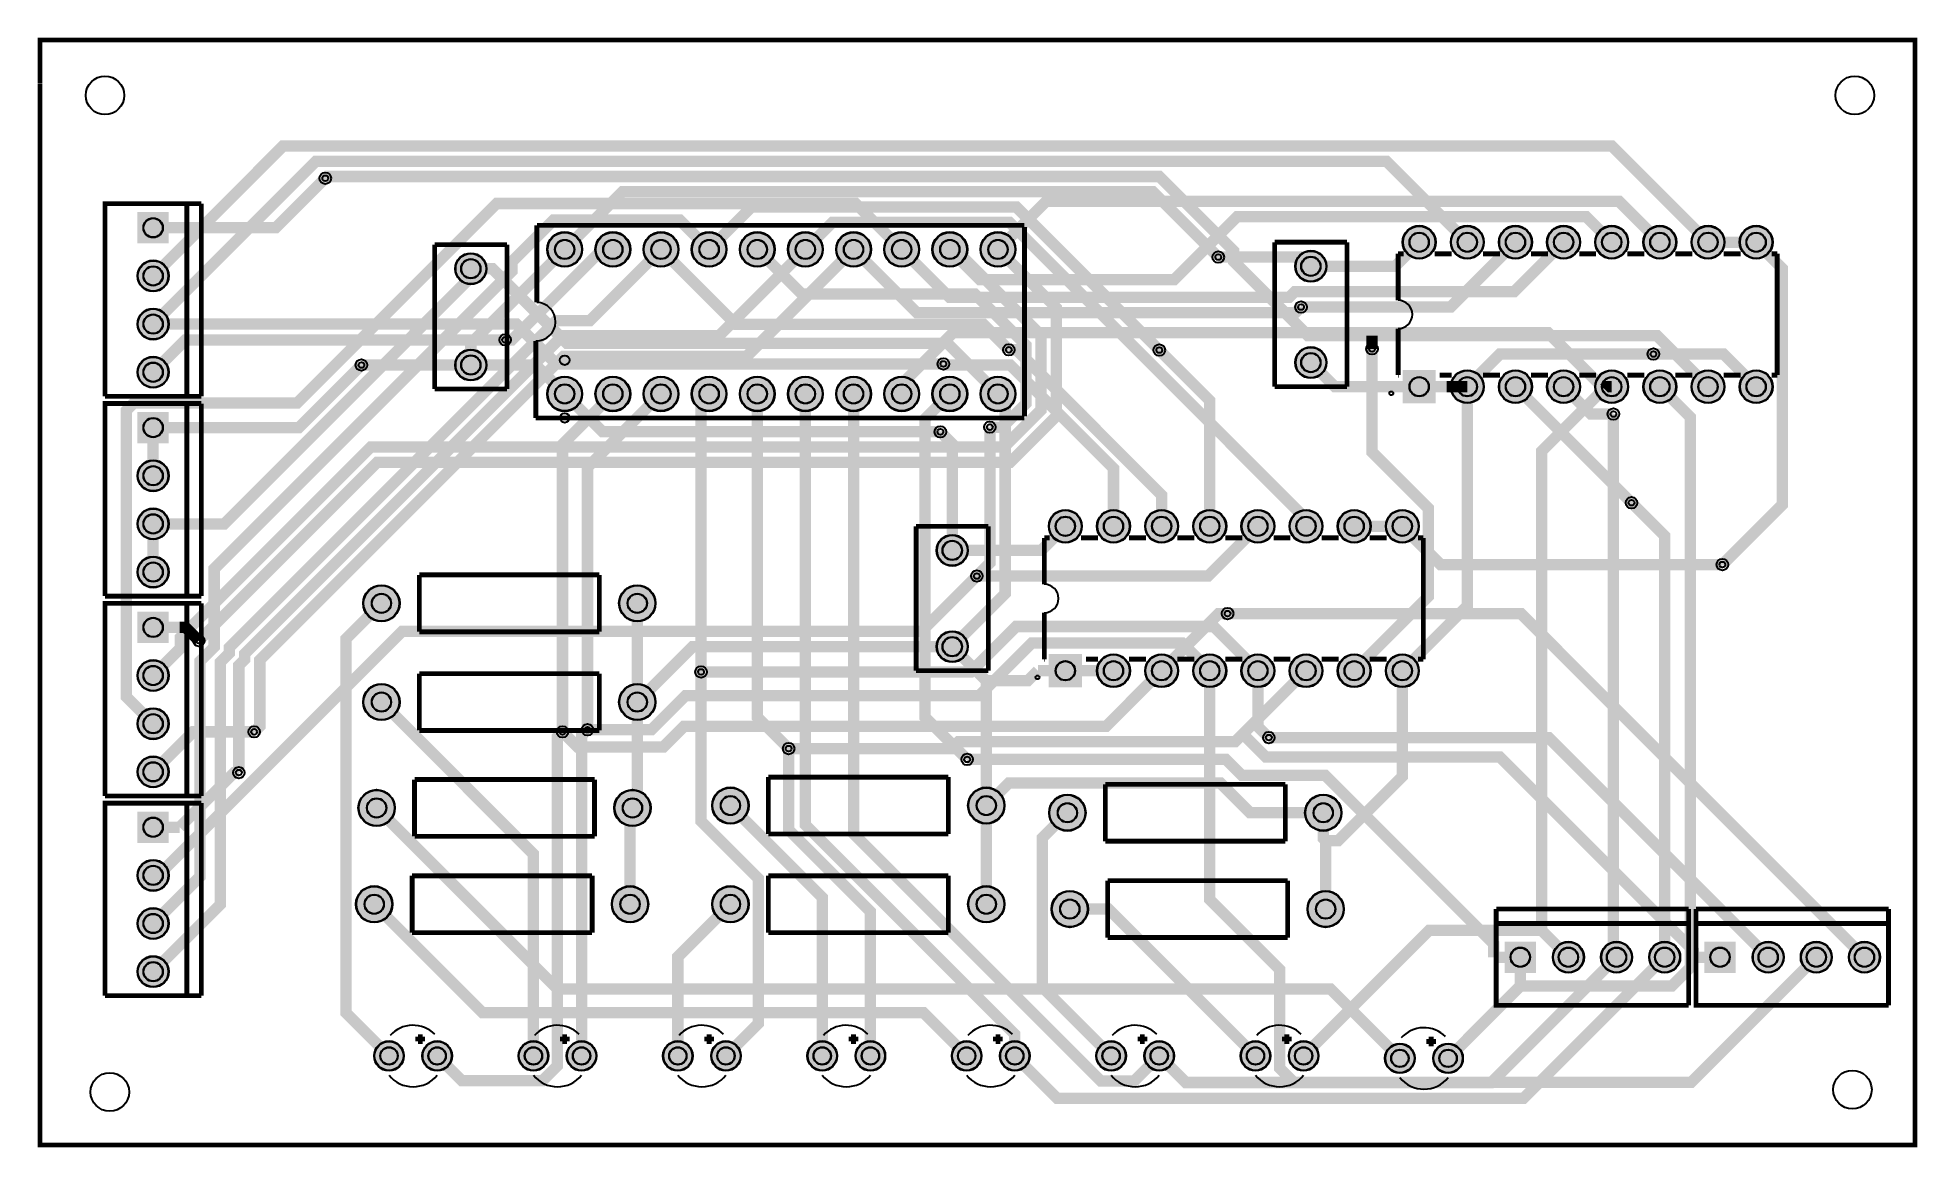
# Model space of a CAD drawing. Header units: millimetres. Extents: x 0.3 to 99.4, y -0.4 to 58.2.
import ezdxf

# ---------------------------------------------------------------- set-up
doc = ezdxf.new("R2010")
doc.units = ezdxf.units.MM
for name, color, linetype, true_color in [('BoardOutLine', 7, 'Continuous', 0xff00ff), ('BottomLayer', 7, 'Continuous', 0x0000ff), ('BottomSolderMaskLayer', 7, 'Continuous', 0xaa00ff), ('Document', 7, 'Continuous', 0xffffff), ('Hole', 7, 'Continuous', 0x222222), ('Multi-Layer', 7, 'Continuous', 0xc0c0c0), ('TopLayer', 7, 'Continuous', 0xff0000), ('TopSilkLayer', 7, 'Continuous', 0xffcc00), ('TopSolderMaskLayer', 7, 'Continuous', 0x800080)]:
    doc.layers.add(name, color=color, linetype=linetype, true_color=true_color)

msp = doc.modelspace()

# ---------------------------------------------------------------- hatches: boundary and pattern name
at = {"layer": 'BottomSolderMaskLayer'}
for points in [[(7.175398400000063, 48.95839840000008), (7.175398400000063, 47.3076016), (5.524601599999983, 47.3076016), (5.524601599999983, 48.95839840000008)], [(27.141601799999894, 46.99000000000001, 1), (28.992398199999894, 46.99000000000001, 1)], [(29.681601800000085, 46.99000000000001, 1), (31.532398200000085, 46.99000000000001, 1)], [(32.221601800000045, 46.99000000000001, 1), (34.07239820000005, 46.99000000000001, 1)], [(34.76160180000001, 46.99000000000001, 1), (36.612398200000015, 46.99000000000001, 1)], [(37.30160179999997, 46.99000000000001, 1), (39.15239819999998, 46.99000000000001, 1)], [(39.841601799999935, 46.99000000000001, 1), (41.69239819999994, 46.99000000000001, 1)], [(42.3816017999999, 46.99000000000001, 1), (44.232398199999906, 46.99000000000001, 1)], [(44.92160179999986, 46.99000000000001, 1), (46.77239819999987, 46.99000000000001, 1)], [(47.461601800000054, 46.99000000000001, 1), (49.31239820000006, 46.99000000000001, 1)], [(50.00160180000002, 46.99000000000001, 1), (51.852398200000025, 46.99000000000001, 1)], [(72.27660169999993, 47.37049200000001, 1), (74.02739829999993, 47.37049200000001, 1)], [(74.8166016999999, 47.37049200000001, 1), (76.5673982999999, 47.37049200000001, 1)], [(77.35660170000008, 47.37049200000001, 1), (79.10739830000009, 47.37049200000001, 1)], [(79.89660170000005, 47.37049200000001, 1), (81.64739830000005, 47.37049200000001, 1)], [(82.43660170000001, 47.37049200000001, 1), (84.18739830000001, 47.37049200000001, 1)], [(84.97660169999997, 47.37049200000001, 1), (86.72739829999998, 47.37049200000001, 1)], [(87.51660169999994, 47.37049200000001, 1), (89.26739829999994, 47.37049200000001, 1)], [(90.0566016999999, 47.37049200000001, 1), (91.8073982999999, 47.37049200000001, 1)], [(22.288601599999918, 45.974000000000046, 1), (23.93939839999992, 45.974000000000046, 1)], [(66.61160160000001, 46.101, 1), (68.26239840000001, 46.101, 1)], [(5.524601600000023, 45.593000000000075, 1), (7.175398400000023, 45.593000000000075, 1)], [(5.524601600000023, 43.053, 1), (7.175398400000023, 43.053, 1)], [(22.288601599999918, 40.894000000000005, 1), (23.93939839999992, 40.894000000000005, 1)], [(66.61160160000001, 41.02100000000007, 1), (68.26239840000001, 41.02100000000007, 1)], [(5.524601600000023, 40.513000000000034, 1), (7.175398400000023, 40.513000000000034, 1)], [(27.141601799999894, 39.370000000000005, 1), (28.992398199999894, 39.370000000000005, 1)], [(29.681601800000085, 39.370000000000005, 1), (31.532398200000085, 39.370000000000005, 1)], [(32.221601800000045, 39.370000000000005, 1), (34.07239820000005, 39.370000000000005, 1)], [(34.76160180000001, 39.370000000000005, 1), (36.612398200000015, 39.370000000000005, 1)], [(37.30160179999997, 39.370000000000005, 1), (39.15239819999998, 39.370000000000005, 1)], [(39.841601799999935, 39.370000000000005, 1), (41.69239819999994, 39.370000000000005, 1)], [(42.3816017999999, 39.370000000000005, 1), (44.232398199999906, 39.370000000000005, 1)], [(44.92160179999986, 39.370000000000005, 1), (46.77239819999987, 39.370000000000005, 1)], [(47.461601800000054, 39.370000000000005, 1), (49.31239820000006, 39.370000000000005, 1)], [(50.00160180000002, 39.370000000000005, 1), (51.852398200000025, 39.370000000000005, 1)], [(72.27661477950653, 38.87500214345357), (72.27661477950653, 40.625798743453515), (74.02741137950659, 40.625798743453515), (74.02741137950659, 38.87500214345357)], [(74.8166016999999, 39.75049200000001, 1), (76.5673982999999, 39.75049200000001, 1)], [(77.35660170000008, 39.75049200000001, 1), (79.10739830000009, 39.75049200000001, 1)], [(79.89660170000005, 39.75049200000001, 1), (81.64739830000005, 39.75049200000001, 1)], [(82.43660170000001, 39.75049200000001, 1), (84.18739830000001, 39.75049200000001, 1)], [(84.97660169999997, 39.75049200000001, 1), (86.72739829999998, 39.75049200000001, 1)], [(87.51660169999994, 39.75049200000001, 1), (89.26739829999994, 39.75049200000001, 1)], [(90.0566016999999, 39.75049200000001, 1), (91.8073982999999, 39.75049200000001, 1)], [(7.175398400000063, 38.417398400000025), (7.175398400000063, 36.76660160000006), (5.524601599999983, 36.76660160000006), (5.524601599999983, 38.417398400000025)], [(5.524601600000023, 35.05200000000002, 1), (7.175398400000023, 35.05200000000002, 1)], [(5.524601600000023, 32.51200000000006, 1), (7.175398400000023, 32.51200000000006, 1)], [(53.60760170000006, 32.38499999999999, 1), (55.35839830000006, 32.38499999999999, 1)], [(56.147601700000024, 32.38499999999999, 1), (57.898398300000025, 32.38499999999999, 1)], [(58.68760169999999, 32.38499999999999, 1), (60.43839829999999, 32.38499999999999, 1)], [(61.22760169999995, 32.38499999999999, 1), (62.97839829999995, 32.38499999999999, 1)], [(63.767601699999915, 32.38499999999999, 1), (65.51839829999992, 32.38499999999999, 1)], [(66.30760169999988, 32.38499999999999, 1), (68.05839829999988, 32.38499999999999, 1)], [(68.84760170000007, 32.38499999999999, 1), (70.59839830000007, 32.38499999999999, 1)], [(71.38760170000003, 32.38499999999999, 1), (73.13839830000003, 32.38499999999999, 1)], [(47.68860160000001, 31.11500000000001, 1), (49.33939840000001, 31.11500000000001, 1)], [(5.524601600000023, 29.972000000000094, 1), (7.175398400000023, 29.972000000000094, 1)], [(17.43074999999997, 28.321000000000026, 1), (19.36114999999997, 28.321000000000026, 1)], [(30.930849999999946, 28.321000000000026, 1), (32.86124999999995, 28.321000000000026, 1)], [(7.175398400000063, 27.876398400000085), (7.175398400000063, 26.225601600000005), (5.524601599999983, 26.225601600000005), (5.524601599999983, 27.876398400000085)], [(47.68860160000001, 26.035000000000082, 1), (49.33939840000001, 26.035000000000082, 1)], [(5.524601600000023, 24.51100000000008, 1), (7.175398400000023, 24.51100000000008, 1)], [(53.607614779506434, 23.889510143453663), (53.607614779506434, 25.640306743453607), (55.35841137950672, 25.640306743453607), (55.35841137950672, 23.889510143453663)], [(56.147601700000024, 24.7650000000001, 1), (57.898398300000025, 24.7650000000001, 1)], [(58.68760169999999, 24.7650000000001, 1), (60.43839829999999, 24.7650000000001, 1)], [(61.22760169999995, 24.7650000000001, 1), (62.97839829999995, 24.7650000000001, 1)], [(63.767601699999915, 24.7650000000001, 1), (65.51839829999992, 24.7650000000001, 1)], [(66.30760169999988, 24.7650000000001, 1), (68.05839829999988, 24.7650000000001, 1)], [(68.84760170000007, 24.7650000000001, 1), (70.59839830000007, 24.7650000000001, 1)], [(71.38760170000003, 24.7650000000001, 1), (73.13839830000003, 24.7650000000001, 1)], [(17.43074999999997, 23.114000000000033, 1), (19.36114999999997, 23.114000000000033, 1)], [(30.930849999999946, 23.114000000000033, 1), (32.86124999999995, 23.114000000000033, 1)], [(5.524601600000023, 21.971000000000004, 1), (7.175398400000023, 21.971000000000004, 1)], [(5.524601600000023, 19.43100000000004, 1), (7.175398400000023, 19.43100000000004, 1)], [(17.176750000000066, 17.526000000000067, 1), (19.107150000000065, 17.526000000000067, 1)], [(30.67685000000004, 17.526000000000067, 1), (32.60725000000004, 17.526000000000067, 1)], [(35.84574999999993, 17.65300000000002, 1), (37.77614999999994, 17.65300000000002, 1)], [(49.345849999999906, 17.65300000000002, 1), (51.27624999999991, 17.65300000000002, 1)], [(53.625749999999904, 17.272000000000048, 1), (55.55614999999991, 17.272000000000048, 1)], [(67.12584999999989, 17.272000000000048, 1), (69.05624999999988, 17.272000000000048, 1)], [(7.175398400000063, 17.33539840000003), (7.175398400000063, 15.684601600000065), (5.524601599999983, 15.684601600000065), (5.524601599999983, 17.33539840000003)], [(5.524601600000023, 13.970000000000027, 1), (7.175398400000023, 13.970000000000027, 1)], [(17.049750000000113, 12.446000000000026, 1), (18.980150000000112, 12.446000000000026, 1)], [(30.54984999999986, 12.446000000000026, 1), (32.48024999999986, 12.446000000000026, 1)], [(35.84574999999993, 12.446000000000026, 1), (37.77614999999994, 12.446000000000026, 1)], [(49.345849999999906, 12.446000000000026, 1), (51.27624999999991, 12.446000000000026, 1)], [(53.752750000000084, 12.192000000000007, 1), (55.68315000000009, 12.192000000000007, 1)], [(67.25284999999984, 12.192000000000007, 1), (69.18324999999983, 12.192000000000007, 1)], [(5.524601600000023, 11.430000000000064, 1), (7.175398400000023, 11.430000000000064, 1)], [(77.66060159999995, 10.477398400000084), (79.31139840000003, 10.477398400000084), (79.31139840000003, 8.826601600000004), (77.66060159999995, 8.826601600000004)], [(80.20060159999996, 9.652000000000044, 1), (81.85139839999995, 9.652000000000044, 1)], [(82.74060159999992, 9.652000000000044, 1), (84.39139839999991, 9.652000000000044, 1)], [(85.28060159999988, 9.652000000000044, 1), (86.93139839999988, 9.652000000000044, 1)], [(88.20160159999989, 10.477398400000084), (89.85239839999997, 10.477398400000084), (89.85239839999997, 8.826601600000004), (88.20160159999989, 8.826601600000004)], [(90.7416015999999, 9.652000000000044, 1), (92.39239839999989, 9.652000000000044, 1)], [(93.28160160000009, 9.652000000000044, 1), (94.93239840000008, 9.652000000000044, 1)], [(95.82160160000005, 9.652000000000044, 1), (97.47239840000005, 9.652000000000044, 1)], [(5.524601600000023, 8.8900000000001, 1), (7.175398400000023, 8.8900000000001, 1)], [(18.008599999999937, 4.44500000000005, 1), (19.583399999999934, 4.44500000000005, 1)], [(20.5485999999999, 4.44500000000005, 1), (22.123399999999897, 4.44500000000005, 1)], [(25.628600000000056, 4.44500000000005, 1), (27.20340000000005, 4.44500000000005, 1)], [(28.16860000000002, 4.44500000000005, 1), (29.743400000000015, 4.44500000000005, 1)], [(33.248599999999946, 4.44500000000005, 1), (34.82339999999994, 4.44500000000005, 1)], [(35.78859999999991, 4.44500000000005, 1), (37.363399999999906, 4.44500000000005, 1)], [(40.868600000000065, 4.44500000000005, 1), (42.44340000000006, 4.44500000000005, 1)], [(43.40860000000003, 4.44500000000005, 1), (44.983400000000024, 4.44500000000005, 1)], [(48.488599999999956, 4.44500000000005, 1), (50.06339999999995, 4.44500000000005, 1)], [(51.02859999999992, 4.44500000000005, 1), (52.603399999999915, 4.44500000000005, 1)], [(56.108600000000074, 4.44500000000005, 1), (57.68340000000007, 4.44500000000005, 1)], [(58.64860000000004, 4.44500000000005, 1), (60.223400000000034, 4.44500000000005, 1)], [(63.728599999999965, 4.44500000000005, 1), (65.30339999999997, 4.44500000000005, 1)], [(66.26859999999992, 4.44500000000005, 1), (67.84339999999993, 4.44500000000005, 1)], [(71.34860000000008, 4.318000000000097, 1), (72.92340000000009, 4.318000000000097, 1)], [(73.88860000000004, 4.318000000000097, 1), (75.46340000000005, 4.318000000000097, 1)]]:
    msp.add_hatch(color=256, dxfattribs=at).paths.add_polyline_path(points)
at = {"layer": 'Multi-Layer'}
for points in [[(7.149998400000072, 48.93299840000009), (7.149998400000072, 47.33300159999999), (5.550001599999973, 47.33300159999999), (5.550001599999973, 48.93299840000009)], [(27.167001799999895, 46.99000000000001, 1), (28.966998199999892, 46.99000000000001, 1)], [(29.707001800000086, 46.99000000000001, 1), (31.506998200000083, 46.99000000000001, 1)], [(32.24700180000005, 46.99000000000001, 1), (34.04699820000005, 46.99000000000001, 1)], [(34.78700180000001, 46.99000000000001, 1), (36.58699820000001, 46.99000000000001, 1)], [(37.32700179999998, 46.99000000000001, 1), (39.126998199999974, 46.99000000000001, 1)], [(39.86700179999994, 46.99000000000001, 1), (41.66699819999994, 46.99000000000001, 1)], [(42.407001799999904, 46.99000000000001, 1), (44.2069981999999, 46.99000000000001, 1)], [(44.94700179999987, 46.99000000000001, 1), (46.746998199999865, 46.99000000000001, 1)], [(47.48700180000006, 46.99000000000001, 1), (49.286998200000056, 46.99000000000001, 1)], [(50.02700180000002, 46.99000000000001, 1), (51.82699820000002, 46.99000000000001, 1)], [(72.30200169999993, 47.37049200000001, 1), (74.00199829999993, 47.37049200000001, 1)], [(74.8420016999999, 47.37049200000001, 1), (76.54199829999989, 47.37049200000001, 1)], [(77.38200170000009, 47.37049200000001, 1), (79.08199830000008, 47.37049200000001, 1)], [(79.92200170000005, 47.37049200000001, 1), (81.62199830000004, 47.37049200000001, 1)], [(82.46200170000002, 47.37049200000001, 1), (84.16199830000001, 47.37049200000001, 1)], [(85.00200169999998, 47.37049200000001, 1), (86.70199829999997, 47.37049200000001, 1)], [(87.54200169999994, 47.37049200000001, 1), (89.24199829999993, 47.37049200000001, 1)], [(90.0820016999999, 47.37049200000001, 1), (91.7819982999999, 47.37049200000001, 1)], [(22.31400159999992, 45.974000000000046, 1), (23.91399839999992, 45.974000000000046, 1)], [(66.6370016, 46.101, 1), (68.23699840000002, 46.101, 1)], [(5.550001600000023, 45.593000000000075, 1), (7.1499984000000225, 45.593000000000075, 1)], [(5.550001600000023, 43.053, 1), (7.1499984000000225, 43.053, 1)], [(22.31400159999992, 40.894000000000005, 1), (23.91399839999992, 40.894000000000005, 1)], [(66.6370016, 41.02100000000007, 1), (68.23699840000002, 41.02100000000007, 1)], [(5.550001600000023, 40.513000000000034, 1), (7.1499984000000225, 40.513000000000034, 1)], [(27.167001799999895, 39.370000000000005, 1), (28.966998199999892, 39.370000000000005, 1)], [(29.707001800000086, 39.370000000000005, 1), (31.506998200000083, 39.370000000000005, 1)], [(32.24700180000005, 39.370000000000005, 1), (34.04699820000005, 39.370000000000005, 1)], [(34.78700180000001, 39.370000000000005, 1), (36.58699820000001, 39.370000000000005, 1)], [(37.32700179999998, 39.370000000000005, 1), (39.126998199999974, 39.370000000000005, 1)], [(39.86700179999994, 39.370000000000005, 1), (41.66699819999994, 39.370000000000005, 1)], [(42.407001799999904, 39.370000000000005, 1), (44.2069981999999, 39.370000000000005, 1)], [(44.94700179999987, 39.370000000000005, 1), (46.746998199999865, 39.370000000000005, 1)], [(47.48700180000006, 39.370000000000005, 1), (49.286998200000056, 39.370000000000005, 1)], [(50.02700180000002, 39.370000000000005, 1), (51.82699820000002, 39.370000000000005, 1)], [(72.30201439999985, 38.90040480000005), (72.30201439999985, 40.60040140000001), (74.00201099999992, 40.60040140000001), (74.00201099999992, 38.90040480000005)], [(74.8420016999999, 39.75049200000001, 1), (76.54199829999989, 39.75049200000001, 1)], [(77.38200170000009, 39.75049200000001, 1), (79.08199830000008, 39.75049200000001, 1)], [(79.92200170000005, 39.75049200000001, 1), (81.62199830000004, 39.75049200000001, 1)], [(82.46200170000002, 39.75049200000001, 1), (84.16199830000001, 39.75049200000001, 1)], [(85.00200169999998, 39.75049200000001, 1), (86.70199829999997, 39.75049200000001, 1)], [(87.54200169999994, 39.75049200000001, 1), (89.24199829999993, 39.75049200000001, 1)], [(90.0820016999999, 39.75049200000001, 1), (91.7819982999999, 39.75049200000001, 1)], [(7.149998400000072, 38.39199840000015), (7.149998400000072, 36.79200160000005), (5.550001599999973, 36.79200160000005), (5.550001599999973, 38.39199840000015)], [(5.550001600000023, 35.05200000000002, 1), (7.1499984000000225, 35.05200000000002, 1)], [(5.550001600000023, 32.51200000000006, 1), (7.1499984000000225, 32.51200000000006, 1)], [(53.63300170000006, 32.38499999999999, 1), (55.332998300000064, 32.38499999999999, 1)], [(56.17300170000002, 32.38499999999999, 1), (57.87299830000003, 32.38499999999999, 1)], [(58.713001699999985, 32.38499999999999, 1), (60.41299829999999, 32.38499999999999, 1)], [(61.25300169999995, 32.38499999999999, 1), (62.952998299999955, 32.38499999999999, 1)], [(63.79300169999991, 32.38499999999999, 1), (65.49299829999991, 32.38499999999999, 1)], [(66.33300169999988, 32.38499999999999, 1), (68.03299829999987, 32.38499999999999, 1)], [(68.87300170000007, 32.38499999999999, 1), (70.57299830000007, 32.38499999999999, 1)], [(71.41300170000004, 32.38499999999999, 1), (73.11299830000003, 32.38499999999999, 1)], [(47.71400160000001, 31.11500000000001, 1), (49.31399840000001, 31.11500000000001, 1)], [(5.550001600000023, 29.972000000000094, 1), (7.1499984000000225, 29.972000000000094, 1)], [(17.45614999999997, 28.321000000000026, 1), (19.335749999999972, 28.321000000000026, 1)], [(30.956249999999944, 28.321000000000026, 1), (32.835849999999944, 28.321000000000026, 1)], [(7.149998400000072, 27.850998400000094), (7.149998400000072, 26.251001599999995), (5.550001599999973, 26.251001599999995), (5.550001599999973, 27.850998400000094)], [(47.71400160000001, 26.035000000000082, 1), (49.31399840000001, 26.035000000000082, 1)], [(5.550001600000023, 24.51100000000008, 1), (7.1499984000000225, 24.51100000000008, 1)], [(53.63301439999998, 23.91491280000014), (53.63301439999998, 25.6149094000001), (55.33301099999983, 25.6149094000001), (55.33301099999983, 23.91491280000014)], [(56.17300170000002, 24.7650000000001, 1), (57.87299830000003, 24.7650000000001, 1)], [(58.713001699999985, 24.7650000000001, 1), (60.41299829999999, 24.7650000000001, 1)], [(61.25300169999995, 24.7650000000001, 1), (62.952998299999955, 24.7650000000001, 1)], [(63.79300169999991, 24.7650000000001, 1), (65.49299829999991, 24.7650000000001, 1)], [(66.33300169999988, 24.7650000000001, 1), (68.03299829999987, 24.7650000000001, 1)], [(68.87300170000007, 24.7650000000001, 1), (70.57299830000007, 24.7650000000001, 1)], [(71.41300170000004, 24.7650000000001, 1), (73.11299830000003, 24.7650000000001, 1)], [(17.45614999999997, 23.114000000000033, 1), (19.335749999999972, 23.114000000000033, 1)], [(30.956249999999944, 23.114000000000033, 1), (32.835849999999944, 23.114000000000033, 1)], [(5.550001600000023, 21.971000000000004, 1), (7.1499984000000225, 21.971000000000004, 1)], [(5.550001600000023, 19.43100000000004, 1), (7.1499984000000225, 19.43100000000004, 1)], [(17.202150000000064, 17.526000000000067, 1), (19.081750000000067, 17.526000000000067, 1)], [(30.70225000000004, 17.526000000000067, 1), (32.58185000000004, 17.526000000000067, 1)], [(35.871149999999936, 17.65300000000002, 1), (37.75074999999993, 17.65300000000002, 1)], [(49.37124999999991, 17.65300000000002, 1), (51.25084999999991, 17.65300000000002, 1)], [(53.65114999999991, 17.272000000000048, 1), (55.530749999999905, 17.272000000000048, 1)], [(67.15124999999988, 17.272000000000048, 1), (69.03084999999989, 17.272000000000048, 1)], [(7.149998400000072, 17.30999840000004), (7.149998400000072, 15.710001599999941), (5.550001599999973, 15.710001599999941), (5.550001599999973, 17.30999840000004)], [(5.550001600000023, 13.970000000000027, 1), (7.1499984000000225, 13.970000000000027, 1)], [(17.07515000000011, 12.446000000000026, 1), (18.954750000000114, 12.446000000000026, 1)], [(30.57524999999986, 12.446000000000026, 1), (32.45484999999986, 12.446000000000026, 1)], [(35.871149999999936, 12.446000000000026, 1), (37.75074999999993, 12.446000000000026, 1)], [(49.37124999999991, 12.446000000000026, 1), (51.25084999999991, 12.446000000000026, 1)], [(53.77815000000009, 12.192000000000007, 1), (55.657750000000085, 12.192000000000007, 1)], [(67.27824999999983, 12.192000000000007, 1), (69.15784999999984, 12.192000000000007, 1)], [(5.550001600000023, 11.430000000000064, 1), (7.1499984000000225, 11.430000000000064, 1)], [(77.68600159999994, 10.451998400000093), (79.28599839999981, 10.451998400000093), (79.28599839999981, 8.852001599999994), (77.68600159999994, 8.852001599999994)], [(80.22600159999995, 9.652000000000044, 1), (81.82599839999996, 9.652000000000044, 1)], [(82.76600159999991, 9.652000000000044, 1), (84.36599839999992, 9.652000000000044, 1)], [(85.30600159999987, 9.652000000000044, 1), (86.90599839999989, 9.652000000000044, 1)], [(88.22700160000011, 10.451998400000093), (89.82699839999998, 10.451998400000093), (89.82699839999998, 8.852001599999994), (88.22700160000011, 8.852001599999994)], [(90.76700159999989, 9.652000000000044, 1), (92.3669983999999, 9.652000000000044, 1)], [(93.30700160000008, 9.652000000000044, 1), (94.90699840000009, 9.652000000000044, 1)], [(95.84700160000004, 9.652000000000044, 1), (97.44699840000006, 9.652000000000044, 1)], [(5.550001600000023, 8.8900000000001, 1), (7.1499984000000225, 8.8900000000001, 1)], [(18.033999999999935, 4.44500000000005, 1), (19.557999999999936, 4.44500000000005, 1)], [(20.5739999999999, 4.44500000000005, 1), (22.0979999999999, 4.44500000000005, 1)], [(25.654000000000053, 4.44500000000005, 1), (27.178000000000054, 4.44500000000005, 1)], [(28.194000000000017, 4.44500000000005, 1), (29.718000000000018, 4.44500000000005, 1)], [(33.273999999999944, 4.44500000000005, 1), (34.797999999999945, 4.44500000000005, 1)], [(35.81399999999991, 4.44500000000005, 1), (37.33799999999991, 4.44500000000005, 1)], [(40.89400000000006, 4.44500000000005, 1), (42.41800000000006, 4.44500000000005, 1)], [(43.434000000000026, 4.44500000000005, 1), (44.95800000000003, 4.44500000000005, 1)], [(48.51399999999995, 4.44500000000005, 1), (50.037999999999954, 4.44500000000005, 1)], [(51.05399999999992, 4.44500000000005, 1), (52.57799999999992, 4.44500000000005, 1)], [(56.13400000000007, 4.44500000000005, 1), (57.65800000000007, 4.44500000000005, 1)], [(58.674000000000035, 4.44500000000005, 1), (60.198000000000036, 4.44500000000005, 1)], [(63.75399999999996, 4.44500000000005, 1), (65.27799999999996, 4.44500000000005, 1)], [(66.29399999999993, 4.44500000000005, 1), (67.81799999999993, 4.44500000000005, 1)], [(71.37400000000008, 4.318000000000097, 1), (72.89800000000008, 4.318000000000097, 1)], [(73.91400000000004, 4.318000000000097, 1), (75.43800000000005, 4.318000000000097, 1)]]:
    msp.add_hatch(color=256, dxfattribs=at).paths.add_polyline_path(points)
at = {"layer": 'TopSolderMaskLayer'}
for points in [[(7.175398400000063, 48.95839840000008), (7.175398400000063, 47.3076016), (5.524601599999983, 47.3076016), (5.524601599999983, 48.95839840000008)], [(27.141601799999894, 46.99000000000001, 1), (28.992398199999894, 46.99000000000001, 1)], [(29.681601800000085, 46.99000000000001, 1), (31.532398200000085, 46.99000000000001, 1)], [(32.221601800000045, 46.99000000000001, 1), (34.07239820000005, 46.99000000000001, 1)], [(34.76160180000001, 46.99000000000001, 1), (36.612398200000015, 46.99000000000001, 1)], [(37.30160179999997, 46.99000000000001, 1), (39.15239819999998, 46.99000000000001, 1)], [(39.841601799999935, 46.99000000000001, 1), (41.69239819999994, 46.99000000000001, 1)], [(42.3816017999999, 46.99000000000001, 1), (44.232398199999906, 46.99000000000001, 1)], [(44.92160179999986, 46.99000000000001, 1), (46.77239819999987, 46.99000000000001, 1)], [(47.461601800000054, 46.99000000000001, 1), (49.31239820000006, 46.99000000000001, 1)], [(50.00160180000002, 46.99000000000001, 1), (51.852398200000025, 46.99000000000001, 1)], [(72.27660169999993, 47.37049200000001, 1), (74.02739829999993, 47.37049200000001, 1)], [(74.8166016999999, 47.37049200000001, 1), (76.5673982999999, 47.37049200000001, 1)], [(77.35660170000008, 47.37049200000001, 1), (79.10739830000009, 47.37049200000001, 1)], [(79.89660170000005, 47.37049200000001, 1), (81.64739830000005, 47.37049200000001, 1)], [(82.43660170000001, 47.37049200000001, 1), (84.18739830000001, 47.37049200000001, 1)], [(84.97660169999997, 47.37049200000001, 1), (86.72739829999998, 47.37049200000001, 1)], [(87.51660169999994, 47.37049200000001, 1), (89.26739829999994, 47.37049200000001, 1)], [(90.0566016999999, 47.37049200000001, 1), (91.8073982999999, 47.37049200000001, 1)], [(22.288601599999918, 45.974000000000046, 1), (23.93939839999992, 45.974000000000046, 1)], [(66.61160160000001, 46.101, 1), (68.26239840000001, 46.101, 1)], [(5.524601600000023, 45.593000000000075, 1), (7.175398400000023, 45.593000000000075, 1)], [(5.524601600000023, 43.053, 1), (7.175398400000023, 43.053, 1)], [(22.288601599999918, 40.894000000000005, 1), (23.93939839999992, 40.894000000000005, 1)], [(66.61160160000001, 41.02100000000007, 1), (68.26239840000001, 41.02100000000007, 1)], [(5.524601600000023, 40.513000000000034, 1), (7.175398400000023, 40.513000000000034, 1)], [(27.141601799999894, 39.370000000000005, 1), (28.992398199999894, 39.370000000000005, 1)], [(29.681601800000085, 39.370000000000005, 1), (31.532398200000085, 39.370000000000005, 1)], [(32.221601800000045, 39.370000000000005, 1), (34.07239820000005, 39.370000000000005, 1)], [(34.76160180000001, 39.370000000000005, 1), (36.612398200000015, 39.370000000000005, 1)], [(37.30160179999997, 39.370000000000005, 1), (39.15239819999998, 39.370000000000005, 1)], [(39.841601799999935, 39.370000000000005, 1), (41.69239819999994, 39.370000000000005, 1)], [(42.3816017999999, 39.370000000000005, 1), (44.232398199999906, 39.370000000000005, 1)], [(44.92160179999986, 39.370000000000005, 1), (46.77239819999987, 39.370000000000005, 1)], [(47.461601800000054, 39.370000000000005, 1), (49.31239820000006, 39.370000000000005, 1)], [(50.00160180000002, 39.370000000000005, 1), (51.852398200000025, 39.370000000000005, 1)], [(72.27661477950653, 38.87500214345357), (72.27661477950653, 40.625798743453515), (74.02741137950659, 40.625798743453515), (74.02741137950659, 38.87500214345357)], [(74.8166016999999, 39.75049200000001, 1), (76.5673982999999, 39.75049200000001, 1)], [(77.35660170000008, 39.75049200000001, 1), (79.10739830000009, 39.75049200000001, 1)], [(79.89660170000005, 39.75049200000001, 1), (81.64739830000005, 39.75049200000001, 1)], [(82.43660170000001, 39.75049200000001, 1), (84.18739830000001, 39.75049200000001, 1)], [(84.97660169999997, 39.75049200000001, 1), (86.72739829999998, 39.75049200000001, 1)], [(87.51660169999994, 39.75049200000001, 1), (89.26739829999994, 39.75049200000001, 1)], [(90.0566016999999, 39.75049200000001, 1), (91.8073982999999, 39.75049200000001, 1)], [(7.175398400000063, 38.417398400000025), (7.175398400000063, 36.76660160000006), (5.524601599999983, 36.76660160000006), (5.524601599999983, 38.417398400000025)], [(5.524601600000023, 35.05200000000002, 1), (7.175398400000023, 35.05200000000002, 1)], [(5.524601600000023, 32.51200000000006, 1), (7.175398400000023, 32.51200000000006, 1)], [(53.60760170000006, 32.38499999999999, 1), (55.35839830000006, 32.38499999999999, 1)], [(56.147601700000024, 32.38499999999999, 1), (57.898398300000025, 32.38499999999999, 1)], [(58.68760169999999, 32.38499999999999, 1), (60.43839829999999, 32.38499999999999, 1)], [(61.22760169999995, 32.38499999999999, 1), (62.97839829999995, 32.38499999999999, 1)], [(63.767601699999915, 32.38499999999999, 1), (65.51839829999992, 32.38499999999999, 1)], [(66.30760169999988, 32.38499999999999, 1), (68.05839829999988, 32.38499999999999, 1)], [(68.84760170000007, 32.38499999999999, 1), (70.59839830000007, 32.38499999999999, 1)], [(71.38760170000003, 32.38499999999999, 1), (73.13839830000003, 32.38499999999999, 1)], [(47.68860160000001, 31.11500000000001, 1), (49.33939840000001, 31.11500000000001, 1)], [(5.524601600000023, 29.972000000000094, 1), (7.175398400000023, 29.972000000000094, 1)], [(17.43074999999997, 28.321000000000026, 1), (19.36114999999997, 28.321000000000026, 1)], [(30.930849999999946, 28.321000000000026, 1), (32.86124999999995, 28.321000000000026, 1)], [(7.175398400000063, 27.876398400000085), (7.175398400000063, 26.225601600000005), (5.524601599999983, 26.225601600000005), (5.524601599999983, 27.876398400000085)], [(47.68860160000001, 26.035000000000082, 1), (49.33939840000001, 26.035000000000082, 1)], [(5.524601600000023, 24.51100000000008, 1), (7.175398400000023, 24.51100000000008, 1)], [(53.607614779506434, 23.889510143453663), (53.607614779506434, 25.640306743453607), (55.35841137950672, 25.640306743453607), (55.35841137950672, 23.889510143453663)], [(56.147601700000024, 24.7650000000001, 1), (57.898398300000025, 24.7650000000001, 1)], [(58.68760169999999, 24.7650000000001, 1), (60.43839829999999, 24.7650000000001, 1)], [(61.22760169999995, 24.7650000000001, 1), (62.97839829999995, 24.7650000000001, 1)], [(63.767601699999915, 24.7650000000001, 1), (65.51839829999992, 24.7650000000001, 1)], [(66.30760169999988, 24.7650000000001, 1), (68.05839829999988, 24.7650000000001, 1)], [(68.84760170000007, 24.7650000000001, 1), (70.59839830000007, 24.7650000000001, 1)], [(71.38760170000003, 24.7650000000001, 1), (73.13839830000003, 24.7650000000001, 1)], [(17.43074999999997, 23.114000000000033, 1), (19.36114999999997, 23.114000000000033, 1)], [(30.930849999999946, 23.114000000000033, 1), (32.86124999999995, 23.114000000000033, 1)], [(5.524601600000023, 21.971000000000004, 1), (7.175398400000023, 21.971000000000004, 1)], [(5.524601600000023, 19.43100000000004, 1), (7.175398400000023, 19.43100000000004, 1)], [(17.176750000000066, 17.526000000000067, 1), (19.107150000000065, 17.526000000000067, 1)], [(30.67685000000004, 17.526000000000067, 1), (32.60725000000004, 17.526000000000067, 1)], [(35.84574999999993, 17.65300000000002, 1), (37.77614999999994, 17.65300000000002, 1)], [(49.345849999999906, 17.65300000000002, 1), (51.27624999999991, 17.65300000000002, 1)], [(53.625749999999904, 17.272000000000048, 1), (55.55614999999991, 17.272000000000048, 1)], [(67.12584999999989, 17.272000000000048, 1), (69.05624999999988, 17.272000000000048, 1)], [(7.175398400000063, 17.33539840000003), (7.175398400000063, 15.684601600000065), (5.524601599999983, 15.684601600000065), (5.524601599999983, 17.33539840000003)], [(5.524601600000023, 13.970000000000027, 1), (7.175398400000023, 13.970000000000027, 1)], [(17.049750000000113, 12.446000000000026, 1), (18.980150000000112, 12.446000000000026, 1)], [(30.54984999999986, 12.446000000000026, 1), (32.48024999999986, 12.446000000000026, 1)], [(35.84574999999993, 12.446000000000026, 1), (37.77614999999994, 12.446000000000026, 1)], [(49.345849999999906, 12.446000000000026, 1), (51.27624999999991, 12.446000000000026, 1)], [(53.752750000000084, 12.192000000000007, 1), (55.68315000000009, 12.192000000000007, 1)], [(67.25284999999984, 12.192000000000007, 1), (69.18324999999983, 12.192000000000007, 1)], [(5.524601600000023, 11.430000000000064, 1), (7.175398400000023, 11.430000000000064, 1)], [(77.66060159999995, 10.477398400000084), (79.31139840000003, 10.477398400000084), (79.31139840000003, 8.826601600000004), (77.66060159999995, 8.826601600000004)], [(80.20060159999996, 9.652000000000044, 1), (81.85139839999995, 9.652000000000044, 1)], [(82.74060159999992, 9.652000000000044, 1), (84.39139839999991, 9.652000000000044, 1)], [(85.28060159999988, 9.652000000000044, 1), (86.93139839999988, 9.652000000000044, 1)], [(88.20160159999989, 10.477398400000084), (89.85239839999997, 10.477398400000084), (89.85239839999997, 8.826601600000004), (88.20160159999989, 8.826601600000004)], [(90.7416015999999, 9.652000000000044, 1), (92.39239839999989, 9.652000000000044, 1)], [(93.28160160000009, 9.652000000000044, 1), (94.93239840000008, 9.652000000000044, 1)], [(95.82160160000005, 9.652000000000044, 1), (97.47239840000005, 9.652000000000044, 1)], [(5.524601600000023, 8.8900000000001, 1), (7.175398400000023, 8.8900000000001, 1)], [(18.008599999999937, 4.44500000000005, 1), (19.583399999999934, 4.44500000000005, 1)], [(20.5485999999999, 4.44500000000005, 1), (22.123399999999897, 4.44500000000005, 1)], [(25.628600000000056, 4.44500000000005, 1), (27.20340000000005, 4.44500000000005, 1)], [(28.16860000000002, 4.44500000000005, 1), (29.743400000000015, 4.44500000000005, 1)], [(33.248599999999946, 4.44500000000005, 1), (34.82339999999994, 4.44500000000005, 1)], [(35.78859999999991, 4.44500000000005, 1), (37.363399999999906, 4.44500000000005, 1)], [(40.868600000000065, 4.44500000000005, 1), (42.44340000000006, 4.44500000000005, 1)], [(43.40860000000003, 4.44500000000005, 1), (44.983400000000024, 4.44500000000005, 1)], [(48.488599999999956, 4.44500000000005, 1), (50.06339999999995, 4.44500000000005, 1)], [(51.02859999999992, 4.44500000000005, 1), (52.603399999999915, 4.44500000000005, 1)], [(56.108600000000074, 4.44500000000005, 1), (57.68340000000007, 4.44500000000005, 1)], [(58.64860000000004, 4.44500000000005, 1), (60.223400000000034, 4.44500000000005, 1)], [(63.728599999999965, 4.44500000000005, 1), (65.30339999999997, 4.44500000000005, 1)], [(66.26859999999992, 4.44500000000005, 1), (67.84339999999993, 4.44500000000005, 1)], [(71.34860000000008, 4.318000000000097, 1), (72.92340000000009, 4.318000000000097, 1)], [(73.88860000000004, 4.318000000000097, 1), (75.46340000000005, 4.318000000000097, 1)]]:
    msp.add_hatch(color=256, dxfattribs=at).paths.add_polyline_path(points)

# ---------------------------------------------------------------- linework, layer by layer
at = {"layer": 'BoardOutLine', "const_width": 0.254}
msp.add_lwpolyline([(0.3809999999999718, 55.75300000000004), (0.3809999999999718, 58.0390000000001), (99.31399999999996, 58.0390000000001), (99.31399999999996, -0.2539999999999054), (0.3809999999999718, -0.2539999999999054), (0.3809999999999718, 55.730140000000006)], dxfattribs=at)
at = {"layer": 'BottomLayer', "const_width": 0.5999988}
for points in [[(6.350000000000023, 48.13300000000004), (12.823698000000036, 48.13300000000004), (15.434817999999837, 50.744120000000066)], [(6.350000000000023, 21.971000000000004), (4.929123999999888, 23.391876000000025), (4.929123999999888, 38.491668000000004), (5.331968000000074, 38.89451200000008), (13.959585999999831, 38.89451200000008), (24.478741999999897, 49.41366800000003), (43.42333199999996, 49.41366800000003), (45.846999999999866, 46.99000000000001)], [(85.85199999999998, 47.37049200000001), (83.69706399999984, 49.52542800000003), (53.46242799999993, 49.52542800000003), (50.92700000000002, 46.99000000000001)], [(35.68700000000001, 46.99000000000001), (34.12870999999984, 48.548290000000065), (27.486864000000082, 48.548290000000065), (25.276809999999955, 46.33823600000005), (25.276809999999955, 45.84623799999997), (9.570974000000092, 30.140401999999995), (9.570974000000092, 26.02077600000007), (8.816085999999927, 25.265888000000132), (8.816085999999927, 13.896085999999968), (6.350000000000023, 11.430000000000064)], [(83.31200000000001, 47.37049200000001), (81.9599579999998, 48.722533999999996), (63.548259999999914, 48.722533999999996), (60.22695599999986, 45.401230000000055), (49.9757699999999, 45.401230000000055), (48.38700000000006, 46.99000000000001)], [(80.77200000000005, 47.37049200000001), (78.15834000000007, 44.75683200000003), (66.58432200000004, 44.75683200000003), (66.29196800000011, 44.464477999999986), (48.372522000000004, 44.464477999999986), (45.846999999999866, 46.99000000000001)], [(89.14866599999993, 30.362652000000026), (92.31782400000009, 33.531810000000064), (92.31782400000009, 45.984668000000056), (90.9319999999999, 47.37049200000001)], [(6.350000000000023, 8.8900000000001), (9.90168200000005, 12.441682000000128), (9.90168200000005, 25.216358000000014), (10.373868000000016, 25.688544000000093), (10.373868000000016, 25.990549999999985), (27.62250000000006, 43.23918200000014), (29.396182000000067, 43.23918200000014), (33.14700000000005, 46.99000000000001)], [(10.872469999999907, 19.388074000000074), (10.872469999999907, 25.052020000000084), (11.17676199999994, 25.356312000000003), (11.17676199999994, 25.65831800000001), (27.954732000000035, 42.436288000000104), (36.213288000000034, 42.436288000000104), (40.76699999999994, 46.99000000000001)], [(11.683745999999815, 21.542502000000127), (11.979656000000091, 21.838412000000062), (11.979656000000091, 25.326086000000032), (28.005786000000057, 41.35221600000011), (37.66921599999989, 41.35221600000011), (43.3069999999999, 46.99000000000001)], [(28.066999999999894, 46.99000000000001), (23.11399999999992, 42.037000000000035), (23.11399999999992, 40.894000000000005)], [(24.92375000000004, 42.21962600000006), (25.27985799999999, 42.21962600000006), (30.050231999999937, 46.99000000000001), (30.607000000000085, 46.99000000000001)], [(43.3069999999999, 46.99000000000001), (46.63566999999978, 43.66133000000002), (66.63004200000012, 43.66133000000002), (66.91833199999985, 43.949620000000095)], [(67.43700000000001, 46.101), (66.95135199999993, 46.58664799999997), (62.553596000000084, 46.58664799999997)], [(6.350000000000023, 32.51200000000006), (10.099293999999986, 32.51200000000006), (23.11399999999992, 45.526706000000104), (23.11399999999992, 45.974000000000046)], [(45.846999999999866, 39.370000000000005), (45.846999999999866, 39.88943000000006), (48.56073600000002, 42.60316599999999), (79.94802400000015, 42.60316599999999), (82.90686999999991, 39.64431999999999)], [(59.56299999999999, 32.38499999999999), (59.56299999999999, 34.03523800000005), (51.90439200000003, 41.69384600000001), (51.50281799999982, 41.69384600000001)], [(62.10299999999995, 32.38499999999999), (62.10299999999995, 39.02176600000007), (59.44108000000017, 41.68368600000008)], [(70.66483199999982, 41.745915999999966), (70.66483199999982, 36.30345800000009), (73.63764800000001, 33.33064200000001), (73.63764800000001, 28.679648000000043), (69.72300000000007, 24.7650000000001)], [(90.9319999999999, 39.75049200000001), (89.20886400000006, 41.473628000000076), (85.51011600000004, 41.473628000000076)], [(6.350000000000023, 37.5920000000001), (14.037817999999902, 37.5920000000001), (17.339818000000037, 40.894000000000005)], [(48.04638599999987, 40.94759399999998), (48.10734600000012, 40.88663400000007), (51.57647799999984, 40.88663400000007), (57.023000000000025, 35.440112), (57.023000000000025, 32.38499999999999)], [(75.6919999999999, 39.75049200000001), (75.6919999999999, 28.194000000000074), (72.26300000000003, 24.7650000000001)], [(85.85199999999998, 39.75049200000001), (87.46667799999989, 38.135814000000096), (87.46667799999989, 9.122410000000059), (86.47226799999987, 8.128000000000043), (78.48599999999999, 8.128000000000043)], [(82.90686999999991, 39.64431999999999), (79.6155379999999, 36.35298799999998), (79.6155379999999, 11.062461999999982)], [(83.31200000000001, 39.75049200000001), (83.01304200000015, 39.75049200000001), (82.90686999999991, 39.64431999999999)], [(27.95117599999992, 21.542502000000127), (27.95117599999992, 36.714176000000066), (30.607000000000085, 39.370000000000005)], [(29.26968999999997, 21.653245999999967), (29.26968999999997, 35.49269000000004), (33.14700000000005, 39.370000000000005)], [(35.26027999999985, 24.70150000000001), (35.26027999999985, 38.94328000000007), (35.68700000000001, 39.370000000000005)], [(39.88358800000003, 20.65705800000012), (38.226999999999975, 22.313646000000062), (38.226999999999975, 39.370000000000005)], [(51.81599999999992, 4.44500000000005), (51.81599999999992, 5.580126000000064), (40.76699999999994, 16.629126000000042), (40.76699999999994, 39.370000000000005)], [(43.3069999999999, 39.370000000000005), (43.3069999999999, 16.16506800000002), (56.34685200000001, 3.125216000000023), (58.11621600000001, 3.125216000000023), (59.436000000000035, 4.44500000000005)], [(48.38700000000006, 39.370000000000005), (47.08016999999984, 38.063170000000014), (47.08016999999984, 22.31009000000006), (49.30038399999978, 20.089876000000004)], [(48.51400000000001, 26.035000000000082), (51.30799999999988, 28.829000000000065), (51.30799999999988, 38.98900000000003), (50.92700000000002, 39.370000000000005)], [(6.350000000000023, 35.05200000000002), (6.350000000000023, 37.5920000000001)], [(49.81117800000004, 29.762703999999985), (50.50078799999994, 30.452314000000115), (50.50078799999994, 37.61308200000008)], [(83.56599999999992, 9.652000000000044), (83.39988399999982, 9.818116000000032), (83.39988399999982, 38.30675599999995)], [(48.51400000000001, 31.11500000000001), (48.51400000000001, 36.744402000000036), (47.887382, 37.371020000000044)], [(86.10599999999988, 9.652000000000044), (86.10599999999988, 31.8764920000001), (84.3559399999998, 33.62655200000006)], [(18.39594999999997, 28.321000000000026), (16.527780000000007, 26.452830000000063), (16.527780000000007, 6.713219999999978), (18.795999999999935, 4.44500000000005)], [(31.896049999999946, 23.114000000000033), (31.896049999999946, 28.321000000000026)], [(59.56299999999999, 24.7650000000001), (62.57848799999999, 27.78048799999999), (63.04279999999983, 27.78048799999999)], [(6.350000000000023, 27.051000000000045), (7.75157200000001, 27.051000000000045)], [(8.763761999999929, 26.355040000000145), (8.067801999999915, 27.051000000000045), (7.75157200000001, 27.051000000000045)], [(50.31104999999991, 24.23795000000007), (48.51400000000001, 26.035000000000082)], [(36.57599999999991, 4.44500000000005), (38.29049999999995, 6.159500000000094), (38.29049999999995, 13.79245400000002), (35.26027999999985, 16.82267400000012), (35.26027999999985, 24.70150000000001)], [(50.31104999999991, 24.23795000000007), (52.50459400000011, 24.23795000000007), (53.03164400000003, 24.7650000000001)], [(54.48300000000006, 24.7650000000001), (53.03164400000003, 24.7650000000001)], [(62.10299999999995, 24.7650000000001), (62.10299999999995, 12.687808000000132), (65.78625399999999, 9.004554000000098), (65.78625399999999, 3.79729999999995), (66.53428399999996, 3.0492700000000923), (87.50427000000002, 3.0492700000000923), (94.10700000000008, 9.652000000000044)], [(64.64299999999992, 24.7650000000001), (64.64299999999992, 21.81453600000009), (65.22110399999985, 21.236432000000036)], [(68.21804999999983, 15.801848000000064), (68.87743400000011, 15.801848000000064), (72.26300000000003, 19.187414000000103), (72.26300000000003, 24.7650000000001)], [(50.31104999999991, 17.65300000000002), (50.31104999999991, 24.23795000000007)], [(18.39594999999997, 23.114000000000033), (26.416000000000054, 15.093950000000063), (26.416000000000054, 4.44500000000005)], [(31.64205000000004, 17.526000000000067), (31.896049999999946, 17.780000000000086), (31.896049999999946, 23.114000000000033)], [(21.3359999999999, 4.44500000000005), (22.63901999999996, 3.1419799999999896), (26.901139999999828, 3.1419799999999896), (27.680412000000047, 3.921252000000095), (27.680412000000047, 21.271738000000028), (27.95117599999992, 21.542502000000127)], [(28.956000000000017, 4.44500000000005), (28.956000000000017, 21.33955600000013), (29.26968999999997, 21.653245999999967)], [(44.196000000000026, 4.44500000000005), (44.196000000000026, 12.065000000000055), (39.88358800000003, 16.37741200000005), (39.88358800000003, 20.65705800000012)], [(36.810949999999934, 17.65300000000002), (41.65600000000006, 12.807950000000119), (41.65600000000006, 4.44500000000005)], [(50.31104999999991, 12.446000000000026), (50.31104999999991, 17.65300000000002)], [(31.51504999999986, 12.446000000000026), (31.51504999999986, 17.399), (31.64205000000004, 17.526000000000067)], [(54.59094999999991, 17.272000000000048), (53.26913399999978, 15.950184000000036), (53.26913399999978, 8.071866), (56.89600000000007, 4.44500000000005)], [(68.09104999999988, 17.272000000000048), (68.09104999999988, 15.928848000000016), (68.21804999999983, 15.801848000000064)], [(68.21804999999983, 12.192000000000007), (68.21804999999983, 15.801848000000064)], [(36.810949999999934, 12.446000000000026), (34.035999999999945, 9.671050000000037), (34.035999999999945, 4.44500000000005)], [(54.71795000000009, 12.192000000000007), (56.76899999999989, 12.192000000000007), (64.51599999999996, 4.44500000000005)], [(67.05599999999993, 4.44500000000005), (73.67346199999986, 11.062461999999982), (79.6155379999999, 11.062461999999982)], [(79.6155379999999, 11.062461999999982), (81.02599999999995, 9.652000000000044)], [(78.48599999999999, 8.128000000000043), (78.48599999999999, 9.652000000000044)], [(74.67600000000004, 4.318000000000097), (78.48599999999999, 8.128000000000043)]]:
    msp.add_lwpolyline(points, dxfattribs=at)
at = {"layer": 'BottomSolderMaskLayer'}
for centre, radius in [((6.350000000000023, 48.13300000000004), 0.5158739999999999), ((28.066999999999894, 46.99000000000001), 0.9253982000000001), ((30.607000000000085, 46.99000000000001), 0.9253982000000001), ((33.14700000000005, 46.99000000000001), 0.9253982000000001), ((35.68700000000001, 46.99000000000001), 0.9253982000000001), ((38.226999999999975, 46.99000000000001), 0.9253982000000001), ((40.76699999999994, 46.99000000000001), 0.9253982000000001), ((43.3069999999999, 46.99000000000001), 0.9253982000000001), ((45.846999999999866, 46.99000000000001), 0.9253982000000001), ((48.38700000000006, 46.99000000000001), 0.9253982000000001), ((50.92700000000002, 46.99000000000001), 0.9253982000000001), ((73.15199999999993, 47.37049200000001), 0.8753982999999999), ((73.15199999999993, 47.37056820000009), 0.5149401764705882), ((75.6919999999999, 47.37049200000001), 0.8753982999999999), ((75.6919999999999, 47.37056820000009), 0.5149401764705882), ((78.23200000000008, 47.37049200000001), 0.8753982999999999), ((78.23200000000008, 47.37056820000009), 0.5149401764705882), ((80.77200000000005, 47.37049200000001), 0.8753982999999999), ((80.77200000000005, 47.37056820000009), 0.5149401764705882), ((83.31200000000001, 47.37049200000001), 0.8753982999999999), ((83.31200000000001, 47.37056820000009), 0.5149401764705882), ((85.85199999999998, 47.37049200000001), 0.8753982999999999), ((85.85199999999998, 47.37056820000009), 0.5149401764705882), ((88.39199999999994, 47.37049200000001), 0.8753982999999999), ((88.39199999999994, 47.37056820000009), 0.5149401764705882), ((90.9319999999999, 47.37049200000001), 0.8753982999999999), ((90.9319999999999, 47.37056820000009), 0.5149401764705882), ((23.11399999999992, 45.974000000000046), 0.8253983999999999), ((28.066999999999894, 46.99000000000001), 0.5141101111111112), ((30.607000000000085, 46.99000000000001), 0.5141101111111112), ((33.14700000000005, 46.99000000000001), 0.5141101111111112), ((35.68700000000001, 46.99000000000001), 0.5141101111111112), ((38.226999999999975, 46.99000000000001), 0.5141101111111112), ((40.76699999999994, 46.99000000000001), 0.5141101111111112), ((43.3069999999999, 46.99000000000001), 0.5141101111111112), ((45.846999999999866, 46.99000000000001), 0.5141101111111112), ((48.38700000000006, 46.99000000000001), 0.5141101111111112), ((50.92700000000002, 46.99000000000001), 0.5141101111111112), ((67.43700000000001, 46.101), 0.8253983999999999), ((6.350000000000023, 45.593000000000075), 0.8253983999999999), ((6.350000000000023, 45.593000000000075), 0.5158739999999999), ((23.11399999999992, 45.974000000000046), 0.5158739999999999), ((67.43700000000001, 46.101), 0.5158739999999999), ((6.350000000000023, 43.053), 0.8253983999999999), ((6.350000000000023, 43.053), 0.5158739999999999), ((23.11399999999992, 40.894000000000005), 0.8253983999999999), ((67.43700000000001, 41.02100000000007), 0.8253983999999999), ((6.350000000000023, 40.513000000000034), 0.8253983999999999), ((6.350000000000023, 40.513000000000034), 0.5158739999999999), ((23.11399999999992, 40.894000000000005), 0.5158739999999999), ((67.43700000000001, 41.02100000000007), 0.5158739999999999), ((28.066999999999894, 39.370000000000005), 0.9253982000000001), ((28.066999999999894, 39.370000000000005), 0.5141101111111112), ((30.607000000000085, 39.370000000000005), 0.9253982000000001), ((30.607000000000085, 39.370000000000005), 0.5141101111111112), ((33.14700000000005, 39.370000000000005), 0.9253982000000001), ((33.14700000000005, 39.370000000000005), 0.5141101111111112), ((35.68700000000001, 39.370000000000005), 0.9253982000000001), ((35.68700000000001, 39.370000000000005), 0.5141101111111112), ((38.226999999999975, 39.370000000000005), 0.9253982000000001), ((38.226999999999975, 39.370000000000005), 0.5141101111111112), ((40.76699999999994, 39.370000000000005), 0.9253982000000001), ((40.76699999999994, 39.370000000000005), 0.5141101111111112), ((43.3069999999999, 39.370000000000005), 0.9253982000000001), ((43.3069999999999, 39.370000000000005), 0.5141101111111112), ((45.846999999999866, 39.370000000000005), 0.9253982000000001), ((45.846999999999866, 39.370000000000005), 0.5141101111111112), ((48.38700000000006, 39.370000000000005), 0.9253982000000001), ((48.38700000000006, 39.370000000000005), 0.5141101111111112), ((50.92700000000002, 39.370000000000005), 0.9253982000000001), ((50.92700000000002, 39.370000000000005), 0.5141101111111112), ((73.15199999999993, 39.75041580000004), 0.5149401764705882), ((75.6919999999999, 39.75049200000001), 0.8753982999999999), ((75.6919999999999, 39.75041580000004), 0.5149401764705882), ((78.23200000000008, 39.75049200000001), 0.8753982999999999), ((78.23200000000008, 39.75041580000004), 0.5149401764705882), ((80.77200000000005, 39.75049200000001), 0.8753982999999999), ((80.77200000000005, 39.75041580000004), 0.5149401764705882), ((83.31200000000001, 39.75049200000001), 0.8753982999999999), ((83.31200000000001, 39.75041580000004), 0.5149401764705882), ((85.85199999999998, 39.75049200000001), 0.8753982999999999), ((85.85199999999998, 39.75041580000004), 0.5149401764705882), ((88.39199999999994, 39.75049200000001), 0.8753982999999999), ((88.39199999999994, 39.75041580000004), 0.5149401764705882), ((90.9319999999999, 39.75049200000001), 0.8753982999999999), ((90.9319999999999, 39.75041580000004), 0.5149401764705882), ((6.350000000000023, 37.5920000000001), 0.5158739999999999), ((6.350000000000023, 35.05200000000002), 0.8253983999999999), ((6.350000000000023, 35.05200000000002), 0.5158739999999999), ((6.350000000000023, 32.51200000000006), 0.8253983999999999), ((6.350000000000023, 32.51200000000006), 0.5158739999999999), ((54.48300000000006, 32.38499999999999), 0.8753982999999999), ((54.48300000000006, 32.38507620000007), 0.5149401764705882), ((57.023000000000025, 32.38499999999999), 0.8753982999999999), ((57.023000000000025, 32.38507620000007), 0.5149401764705882), ((59.56299999999999, 32.38499999999999), 0.8753982999999999), ((59.56299999999999, 32.38507620000007), 0.5149401764705882), ((62.10299999999995, 32.38499999999999), 0.8753982999999999), ((62.10299999999995, 32.38507620000007), 0.5149401764705882), ((64.64299999999992, 32.38499999999999), 0.8753982999999999), ((64.64299999999992, 32.38507620000007), 0.5149401764705882), ((67.18299999999988, 32.38499999999999), 0.8753982999999999), ((67.18299999999988, 32.38507620000007), 0.5149401764705882), ((69.72300000000007, 32.38499999999999), 0.8753982999999999), ((69.72300000000007, 32.38507620000007), 0.5149401764705882), ((72.26300000000003, 32.38499999999999), 0.8753982999999999), ((72.26300000000003, 32.38507620000007), 0.5149401764705882), ((48.51400000000001, 31.11500000000001), 0.8253983999999999), ((6.350000000000023, 29.972000000000094), 0.8253983999999999), ((48.51400000000001, 31.11500000000001), 0.5158739999999999), ((6.350000000000023, 29.972000000000094), 0.5158739999999999), ((18.39594999999997, 28.321000000000026), 0.9652000000000001), ((18.396000800000024, 28.321000000000026), 0.5135124864864864), ((31.896049999999946, 28.321000000000026), 0.9652000000000001), ((31.89599920000012, 28.321000000000026), 0.5135124864864864), ((6.350000000000023, 27.051000000000045), 0.5158739999999999), ((48.51400000000001, 26.035000000000082), 0.8253983999999999), ((48.51400000000001, 26.035000000000082), 0.5158739999999999), ((6.350000000000023, 24.51100000000008), 0.8253983999999999), ((6.350000000000023, 24.51100000000008), 0.5158739999999999), ((54.48300000000006, 24.76492380000002), 0.5149401764705882), ((57.023000000000025, 24.7650000000001), 0.8753982999999999), ((57.023000000000025, 24.76492380000002), 0.5149401764705882), ((59.56299999999999, 24.7650000000001), 0.8753982999999999), ((59.56299999999999, 24.76492380000002), 0.5149401764705882), ((62.10299999999995, 24.7650000000001), 0.8753982999999999), ((62.10299999999995, 24.76492380000002), 0.5149401764705882), ((64.64299999999992, 24.7650000000001), 0.8753982999999999), ((64.64299999999992, 24.76492380000002), 0.5149401764705882), ((67.18299999999988, 24.7650000000001), 0.8753982999999999), ((67.18299999999988, 24.76492380000002), 0.5149401764705882), ((69.72300000000007, 24.7650000000001), 0.8753982999999999), ((69.72300000000007, 24.76492380000002), 0.5149401764705882), ((72.26300000000003, 24.7650000000001), 0.8753982999999999), ((72.26300000000003, 24.76492380000002), 0.5149401764705882), ((18.39594999999997, 23.114000000000033), 0.9652000000000001), ((31.896049999999946, 23.114000000000033), 0.9652000000000001), ((18.396000800000024, 23.114000000000033), 0.5135124864864864), ((31.89599920000012, 23.114000000000033), 0.5135124864864864), ((6.350000000000023, 21.971000000000004), 0.8253983999999999), ((6.350000000000023, 21.971000000000004), 0.5158739999999999), ((6.350000000000023, 19.43100000000004), 0.8253983999999999), ((6.350000000000023, 19.43100000000004), 0.5158739999999999), ((18.141950000000065, 17.526000000000067), 0.9652000000000001), ((18.14200080000012, 17.526000000000067), 0.5135124864864864), ((31.64205000000004, 17.526000000000067), 0.9652000000000001), ((31.641999199999987, 17.526000000000067), 0.5135124864864864), ((36.810949999999934, 17.65300000000002), 0.9652000000000001), ((36.81100079999999, 17.65300000000002), 0.5135124864864864), ((50.31104999999991, 17.65300000000002), 0.9652000000000001), ((50.31099920000008, 17.65300000000002), 0.5135124864864864), ((54.59094999999991, 17.272000000000048), 0.9652000000000001), ((68.09104999999988, 17.272000000000048), 0.9652000000000001), ((6.350000000000023, 16.50999999999999), 0.5158739999999999), ((54.59100079999996, 17.272000000000048), 0.5135124864864864), ((68.09099920000006, 17.272000000000048), 0.5135124864864864), ((6.350000000000023, 13.970000000000027), 0.8253983999999999), ((6.350000000000023, 13.970000000000027), 0.5158739999999999), ((18.014950000000113, 12.446000000000026), 0.9652000000000001), ((18.01500079999994, 12.446000000000026), 0.5135124864864864), ((31.51504999999986, 12.446000000000026), 0.9652000000000001), ((31.514999200000034, 12.446000000000026), 0.5135124864864864), ((36.810949999999934, 12.446000000000026), 0.9652000000000001), ((36.81100079999999, 12.446000000000026), 0.5135124864864864), ((50.31104999999991, 12.446000000000026), 0.9652000000000001), ((50.31099920000008, 12.446000000000026), 0.5135124864864864), ((54.71795000000009, 12.192000000000007), 0.9652000000000001), ((68.21804999999983, 12.192000000000007), 0.9652000000000001), ((6.350000000000023, 11.430000000000064), 0.8253983999999999), ((6.350000000000023, 11.430000000000064), 0.5158739999999999), ((54.71800079999991, 12.192000000000007), 0.5135124864864864), ((68.21799920000001, 12.192000000000007), 0.5135124864864864), ((78.48599999999999, 9.652000000000044), 0.5158739999999999), ((81.02599999999995, 9.652000000000044), 0.8253983999999999), ((81.02599999999995, 9.652000000000044), 0.5158739999999999), ((83.56599999999992, 9.652000000000044), 0.8253983999999999), ((83.56599999999992, 9.652000000000044), 0.5158739999999999), ((86.10599999999988, 9.652000000000044), 0.8253983999999999), ((86.10599999999988, 9.652000000000044), 0.5158739999999999), ((89.02699999999993, 9.652000000000044), 0.5158739999999999), ((91.5669999999999, 9.652000000000044), 0.8253983999999999), ((91.5669999999999, 9.652000000000044), 0.5158739999999999), ((94.10700000000008, 9.652000000000044), 0.8253983999999999), ((94.10700000000008, 9.652000000000044), 0.5158739999999999), ((96.64700000000005, 9.652000000000044), 0.8253983999999999), ((96.64700000000005, 9.652000000000044), 0.5158739999999999), ((6.350000000000023, 8.8900000000001), 0.8253983999999999), ((6.350000000000023, 8.8900000000001), 0.5158739999999999), ((18.795999999999935, 4.44500000000005), 0.7873999999999999), ((21.3359999999999, 4.44500000000005), 0.7873999999999999), ((26.416000000000054, 4.44500000000005), 0.7873999999999999), ((28.956000000000017, 4.44500000000005), 0.7873999999999999), ((34.035999999999945, 4.44500000000005), 0.7873999999999999), ((36.57599999999991, 4.44500000000005), 0.7873999999999999), ((41.65600000000006, 4.44500000000005), 0.7873999999999999), ((44.196000000000026, 4.44500000000005), 0.7873999999999999), ((49.275999999999954, 4.44500000000005), 0.7873999999999999), ((51.81599999999992, 4.44500000000005), 0.7873999999999999), ((56.89600000000007, 4.44500000000005), 0.7873999999999999), ((59.436000000000035, 4.44500000000005), 0.7873999999999999), ((64.51599999999996, 4.44500000000005), 0.7873999999999999), ((67.05599999999993, 4.44500000000005), 0.7873999999999999), ((72.13600000000008, 4.318000000000097), 0.7873999999999999), ((74.67600000000004, 4.318000000000097), 0.7873999999999999), ((18.795999999999935, 4.44500000000005), 0.4650121933333333), ((21.3359999999999, 4.44500000000005), 0.4650121933333333), ((26.416000000000054, 4.44500000000005), 0.4650121933333333), ((28.956000000000017, 4.44500000000005), 0.4650121933333333), ((34.035999999999945, 4.44500000000005), 0.4650121933333333), ((36.57599999999991, 4.44500000000005), 0.4650121933333333), ((41.65600000000006, 4.44500000000005), 0.4650121933333333), ((44.196000000000026, 4.44500000000005), 0.4650121933333333), ((49.275999999999954, 4.44500000000005), 0.4650121933333333), ((51.81599999999992, 4.44500000000005), 0.4650121933333333), ((56.89600000000007, 4.44500000000005), 0.4650121933333333), ((59.436000000000035, 4.44500000000005), 0.4650121933333333), ((64.51599999999996, 4.44500000000005), 0.4650121933333333), ((67.05599999999993, 4.44500000000005), 0.4650121933333333), ((72.13600000000008, 4.318000000000097), 0.4650121933333333), ((74.67600000000004, 4.318000000000097), 0.4650121933333333)]:
    msp.add_circle(centre, radius, dxfattribs=at)
at = {"layer": 'Document'}
msp.add_circle((28.066999999999894, 38.10000000000002), 0.249936, dxfattribs=at)
at = {"layer": 'Hole'}
for centre in [(15.434817999999837, 50.744120000000066), (62.553596000000084, 46.58664799999997), (66.91833199999985, 43.949620000000095), (24.92375000000004, 42.21962600000006), (51.50281799999982, 41.69384600000001), (59.44108000000017, 41.68368600000008), (70.66483199999982, 41.745915999999966), (17.339818000000037, 40.894000000000005), (48.04638599999987, 40.94759399999998), (85.51011600000004, 41.473628000000076), (50.50078799999994, 37.61308200000008), (83.39988399999982, 38.30675599999995), (47.887382, 37.371020000000044), (84.3559399999998, 33.62655200000006), (49.81117800000004, 29.762703999999985), (89.14866599999993, 30.362652000000026), (63.04279999999983, 27.78048799999999), (8.763761999999929, 26.355040000000145), (35.26027999999985, 24.70150000000001), (11.683745999999815, 21.542502000000127), (27.95117599999992, 21.542502000000127), (29.26968999999997, 21.653245999999967), (65.22110399999985, 21.236432000000036), (39.88358800000003, 20.65705800000012), (49.30038399999978, 20.089876000000004), (10.872469999999907, 19.388074000000074)]:
    msp.add_circle(centre, 0.15250160000000001, dxfattribs=at)
at = {"layer": 'Multi-Layer'}
for centre, radius in [((3.810000000000059, 55.11800000000005), 1.016), ((96.13900000000001, 55.11800000000005), 1.016), ((15.434817999999837, 50.744120000000066), 0.30500320000000003), ((6.350000000000023, 48.13300000000004), 0.49999899999999997), ((28.066999999999894, 46.99000000000001), 0.8999982), ((30.607000000000085, 46.99000000000001), 0.8999982), ((33.14700000000005, 46.99000000000001), 0.8999982), ((35.68700000000001, 46.99000000000001), 0.8999982), ((38.226999999999975, 46.99000000000001), 0.8999982), ((40.76699999999994, 46.99000000000001), 0.8999982), ((43.3069999999999, 46.99000000000001), 0.8999982), ((45.846999999999866, 46.99000000000001), 0.8999982), ((48.38700000000006, 46.99000000000001), 0.8999982), ((50.92700000000002, 46.99000000000001), 0.8999982), ((73.15199999999993, 47.37049200000001), 0.8499983), ((73.15199999999993, 47.37056820000009), 0.49999899999999997), ((75.6919999999999, 47.37049200000001), 0.8499983), ((75.6919999999999, 47.37056820000009), 0.49999899999999997), ((78.23200000000008, 47.37049200000001), 0.8499983), ((78.23200000000008, 47.37056820000009), 0.49999899999999997), ((80.77200000000005, 47.37049200000001), 0.8499983), ((80.77200000000005, 47.37056820000009), 0.49999899999999997), ((83.31200000000001, 47.37049200000001), 0.8499983), ((83.31200000000001, 47.37056820000009), 0.49999899999999997), ((85.85199999999998, 47.37049200000001), 0.8499983), ((85.85199999999998, 47.37056820000009), 0.49999899999999997), ((88.39199999999994, 47.37049200000001), 0.8499983), ((88.39199999999994, 47.37056820000009), 0.49999899999999997), ((90.9319999999999, 47.37049200000001), 0.8499983), ((90.9319999999999, 47.37056820000009), 0.49999899999999997), ((23.11399999999992, 45.974000000000046), 0.7999984), ((28.066999999999894, 46.99000000000001), 0.49999899999999997), ((30.607000000000085, 46.99000000000001), 0.49999899999999997), ((33.14700000000005, 46.99000000000001), 0.49999899999999997), ((35.68700000000001, 46.99000000000001), 0.49999899999999997), ((38.226999999999975, 46.99000000000001), 0.49999899999999997), ((40.76699999999994, 46.99000000000001), 0.49999899999999997), ((43.3069999999999, 46.99000000000001), 0.49999899999999997), ((45.846999999999866, 46.99000000000001), 0.49999899999999997), ((48.38700000000006, 46.99000000000001), 0.49999899999999997), ((50.92700000000002, 46.99000000000001), 0.49999899999999997), ((62.553596000000084, 46.58664799999997), 0.30500320000000003), ((67.43700000000001, 46.101), 0.7999984), ((6.350000000000023, 45.593000000000075), 0.7999984), ((6.350000000000023, 45.593000000000075), 0.49999899999999997), ((23.11399999999992, 45.974000000000046), 0.49999899999999997), ((67.43700000000001, 46.101), 0.49999899999999997), ((6.350000000000023, 43.053), 0.7999984), ((66.91833199999985, 43.949620000000095), 0.30500320000000003), ((6.350000000000023, 43.053), 0.49999899999999997), ((23.11399999999992, 40.894000000000005), 0.7999984), ((24.92375000000004, 42.21962600000006), 0.30500320000000003), ((51.50281799999982, 41.69384600000001), 0.30500320000000003), ((59.44108000000017, 41.68368600000008), 0.30500320000000003), ((67.43700000000001, 41.02100000000007), 0.7999984), ((70.66483199999982, 41.745915999999966), 0.30500320000000003), ((85.51011600000004, 41.473628000000076), 0.30500320000000003), ((6.350000000000023, 40.513000000000034), 0.7999984), ((6.350000000000023, 40.513000000000034), 0.49999899999999997), ((17.339818000000037, 40.894000000000005), 0.30500320000000003), ((23.11399999999992, 40.894000000000005), 0.49999899999999997), ((48.04638599999987, 40.94759399999998), 0.30500320000000003), ((67.43700000000001, 41.02100000000007), 0.49999899999999997), ((28.066999999999894, 39.370000000000005), 0.8999982), ((28.066999999999894, 39.370000000000005), 0.49999899999999997), ((30.607000000000085, 39.370000000000005), 0.8999982), ((30.607000000000085, 39.370000000000005), 0.49999899999999997), ((33.14700000000005, 39.370000000000005), 0.8999982), ((33.14700000000005, 39.370000000000005), 0.49999899999999997), ((35.68700000000001, 39.370000000000005), 0.8999982), ((35.68700000000001, 39.370000000000005), 0.49999899999999997), ((38.226999999999975, 39.370000000000005), 0.8999982), ((38.226999999999975, 39.370000000000005), 0.49999899999999997), ((40.76699999999994, 39.370000000000005), 0.8999982), ((40.76699999999994, 39.370000000000005), 0.49999899999999997), ((43.3069999999999, 39.370000000000005), 0.8999982), ((43.3069999999999, 39.370000000000005), 0.49999899999999997), ((45.846999999999866, 39.370000000000005), 0.8999982), ((45.846999999999866, 39.370000000000005), 0.49999899999999997), ((48.38700000000006, 39.370000000000005), 0.8999982), ((48.38700000000006, 39.370000000000005), 0.49999899999999997), ((50.92700000000002, 39.370000000000005), 0.8999982), ((50.92700000000002, 39.370000000000005), 0.49999899999999997), ((73.15199999999993, 39.75041580000004), 0.49999899999999997), ((75.6919999999999, 39.75049200000001), 0.8499983), ((75.6919999999999, 39.75041580000004), 0.49999899999999997), ((78.23200000000008, 39.75049200000001), 0.8499983), ((78.23200000000008, 39.75041580000004), 0.49999899999999997), ((80.77200000000005, 39.75049200000001), 0.8499983), ((80.77200000000005, 39.75041580000004), 0.49999899999999997), ((83.31200000000001, 39.75049200000001), 0.8499983), ((83.31200000000001, 39.75041580000004), 0.49999899999999997), ((85.85199999999998, 39.75049200000001), 0.8499983), ((85.85199999999998, 39.75041580000004), 0.49999899999999997), ((88.39199999999994, 39.75049200000001), 0.8499983), ((88.39199999999994, 39.75041580000004), 0.49999899999999997), ((90.9319999999999, 39.75049200000001), 0.8499983), ((90.9319999999999, 39.75041580000004), 0.49999899999999997), ((6.350000000000023, 37.5920000000001), 0.49999899999999997), ((50.50078799999994, 37.61308200000008), 0.30500320000000003), ((83.39988399999982, 38.30675599999995), 0.30500320000000003), ((47.887382, 37.371020000000044), 0.30500320000000003), ((6.350000000000023, 35.05200000000002), 0.7999984), ((6.350000000000023, 35.05200000000002), 0.49999899999999997), ((84.3559399999998, 33.62655200000006), 0.30500320000000003), ((6.350000000000023, 32.51200000000006), 0.7999984), ((6.350000000000023, 32.51200000000006), 0.49999899999999997), ((54.48300000000006, 32.38499999999999), 0.8499983), ((54.48300000000006, 32.38507620000007), 0.49999899999999997), ((57.023000000000025, 32.38499999999999), 0.8499983), ((57.023000000000025, 32.38507620000007), 0.49999899999999997), ((59.56299999999999, 32.38499999999999), 0.8499983), ((59.56299999999999, 32.38507620000007), 0.49999899999999997), ((62.10299999999995, 32.38499999999999), 0.8499983), ((62.10299999999995, 32.38507620000007), 0.49999899999999997), ((64.64299999999992, 32.38499999999999), 0.8499983), ((64.64299999999992, 32.38507620000007), 0.49999899999999997), ((67.18299999999988, 32.38499999999999), 0.8499983), ((67.18299999999988, 32.38507620000007), 0.49999899999999997), ((69.72300000000007, 32.38499999999999), 0.8499983), ((69.72300000000007, 32.38507620000007), 0.49999899999999997), ((72.26300000000003, 32.38499999999999), 0.8499983), ((72.26300000000003, 32.38507620000007), 0.49999899999999997), ((48.51400000000001, 31.11500000000001), 0.7999984), ((6.350000000000023, 29.972000000000094), 0.7999984), ((48.51400000000001, 31.11500000000001), 0.49999899999999997), ((6.350000000000023, 29.972000000000094), 0.49999899999999997), ((49.81117800000004, 29.762703999999985), 0.30500320000000003), ((89.14866599999993, 30.362652000000026), 0.30500320000000003), ((18.39594999999997, 28.321000000000026), 0.9398000000000001), ((18.396000800000024, 28.321000000000026), 0.49999899999999997), ((31.896049999999946, 28.321000000000026), 0.9398000000000001), ((31.89599920000012, 28.321000000000026), 0.49999899999999997), ((63.04279999999983, 27.78048799999999), 0.30500320000000003), ((6.350000000000023, 27.051000000000045), 0.49999899999999997), ((48.51400000000001, 26.035000000000082), 0.7999984), ((8.763761999999929, 26.355040000000145), 0.30500320000000003), ((48.51400000000001, 26.035000000000082), 0.49999899999999997), ((6.350000000000023, 24.51100000000008), 0.7999984), ((6.350000000000023, 24.51100000000008), 0.49999899999999997), ((35.26027999999985, 24.70150000000001), 0.30500320000000003), ((54.48300000000006, 24.76492380000002), 0.49999899999999997), ((57.023000000000025, 24.7650000000001), 0.8499983), ((57.023000000000025, 24.76492380000002), 0.49999899999999997), ((59.56299999999999, 24.7650000000001), 0.8499983), ((59.56299999999999, 24.76492380000002), 0.49999899999999997), ((62.10299999999995, 24.7650000000001), 0.8499983), ((62.10299999999995, 24.76492380000002), 0.49999899999999997), ((64.64299999999992, 24.7650000000001), 0.8499983), ((64.64299999999992, 24.76492380000002), 0.49999899999999997), ((67.18299999999988, 24.7650000000001), 0.8499983), ((67.18299999999988, 24.76492380000002), 0.49999899999999997), ((69.72300000000007, 24.7650000000001), 0.8499983), ((69.72300000000007, 24.76492380000002), 0.49999899999999997), ((72.26300000000003, 24.7650000000001), 0.8499983), ((72.26300000000003, 24.76492380000002), 0.49999899999999997), ((18.39594999999997, 23.114000000000033), 0.9398000000000001), ((31.896049999999946, 23.114000000000033), 0.9398000000000001), ((18.396000800000024, 23.114000000000033), 0.49999899999999997), ((31.89599920000012, 23.114000000000033), 0.49999899999999997), ((6.350000000000023, 21.971000000000004), 0.7999984), ((6.350000000000023, 21.971000000000004), 0.49999899999999997), ((11.683745999999815, 21.542502000000127), 0.30500320000000003), ((27.95117599999992, 21.542502000000127), 0.30500320000000003), ((29.26968999999997, 21.653245999999967), 0.30500320000000003), ((39.88358800000003, 20.65705800000012), 0.30500320000000003), ((65.22110399999985, 21.236432000000036), 0.30500320000000003), ((6.350000000000023, 19.43100000000004), 0.7999984), ((6.350000000000023, 19.43100000000004), 0.49999899999999997), ((49.30038399999978, 20.089876000000004), 0.30500320000000003), ((10.872469999999907, 19.388074000000074), 0.30500320000000003), ((18.141950000000065, 17.526000000000067), 0.9398000000000001), ((18.14200080000012, 17.526000000000067), 0.49999899999999997), ((31.64205000000004, 17.526000000000067), 0.9398000000000001), ((31.641999199999987, 17.526000000000067), 0.49999899999999997), ((36.810949999999934, 17.65300000000002), 0.9398000000000001), ((36.81100079999999, 17.65300000000002), 0.49999899999999997), ((50.31104999999991, 17.65300000000002), 0.9398000000000001), ((50.31099920000008, 17.65300000000002), 0.49999899999999997), ((54.59094999999991, 17.272000000000048), 0.9398000000000001), ((68.09104999999988, 17.272000000000048), 0.9398000000000001), ((6.350000000000023, 16.50999999999999), 0.49999899999999997), ((54.59100079999996, 17.272000000000048), 0.49999899999999997), ((68.09099920000006, 17.272000000000048), 0.49999899999999997), ((6.350000000000023, 13.970000000000027), 0.7999984), ((6.350000000000023, 13.970000000000027), 0.49999899999999997), ((18.014950000000113, 12.446000000000026), 0.9398000000000001), ((18.01500079999994, 12.446000000000026), 0.49999899999999997), ((31.51504999999986, 12.446000000000026), 0.9398000000000001), ((31.514999200000034, 12.446000000000026), 0.49999899999999997), ((36.810949999999934, 12.446000000000026), 0.9398000000000001), ((36.81100079999999, 12.446000000000026), 0.49999899999999997), ((50.31104999999991, 12.446000000000026), 0.9398000000000001), ((50.31099920000008, 12.446000000000026), 0.49999899999999997), ((54.71795000000009, 12.192000000000007), 0.9398000000000001), ((68.21804999999983, 12.192000000000007), 0.9398000000000001), ((6.350000000000023, 11.430000000000064), 0.7999984), ((6.350000000000023, 11.430000000000064), 0.49999899999999997), ((54.71800079999991, 12.192000000000007), 0.49999899999999997), ((68.21799920000001, 12.192000000000007), 0.49999899999999997), ((78.48599999999999, 9.652000000000044), 0.49999899999999997), ((81.02599999999995, 9.652000000000044), 0.7999984), ((81.02599999999995, 9.652000000000044), 0.49999899999999997), ((83.56599999999992, 9.652000000000044), 0.7999984), ((83.56599999999992, 9.652000000000044), 0.49999899999999997), ((86.10599999999988, 9.652000000000044), 0.7999984), ((86.10599999999988, 9.652000000000044), 0.49999899999999997), ((89.02699999999993, 9.652000000000044), 0.49999899999999997), ((91.5669999999999, 9.652000000000044), 0.7999984), ((91.5669999999999, 9.652000000000044), 0.49999899999999997), ((94.10700000000008, 9.652000000000044), 0.7999984), ((94.10700000000008, 9.652000000000044), 0.49999899999999997), ((96.64700000000005, 9.652000000000044), 0.7999984), ((96.64700000000005, 9.652000000000044), 0.49999899999999997), ((6.350000000000023, 8.8900000000001), 0.7999984), ((6.350000000000023, 8.8900000000001), 0.49999899999999997), ((18.795999999999935, 4.44500000000005), 0.762), ((21.3359999999999, 4.44500000000005), 0.762), ((26.416000000000054, 4.44500000000005), 0.762), ((28.956000000000017, 4.44500000000005), 0.762), ((34.035999999999945, 4.44500000000005), 0.762), ((36.57599999999991, 4.44500000000005), 0.762), ((41.65600000000006, 4.44500000000005), 0.762), ((44.196000000000026, 4.44500000000005), 0.762), ((49.275999999999954, 4.44500000000005), 0.762), ((51.81599999999992, 4.44500000000005), 0.762), ((56.89600000000007, 4.44500000000005), 0.762), ((59.436000000000035, 4.44500000000005), 0.762), ((64.51599999999996, 4.44500000000005), 0.762), ((67.05599999999993, 4.44500000000005), 0.762), ((72.13600000000008, 4.318000000000097), 0.762), ((74.67600000000004, 4.318000000000097), 0.762), ((18.795999999999935, 4.44500000000005), 0.4500118), ((21.3359999999999, 4.44500000000005), 0.4500118), ((26.416000000000054, 4.44500000000005), 0.4500118), ((28.956000000000017, 4.44500000000005), 0.4500118), ((34.035999999999945, 4.44500000000005), 0.4500118), ((36.57599999999991, 4.44500000000005), 0.4500118), ((41.65600000000006, 4.44500000000005), 0.4500118), ((44.196000000000026, 4.44500000000005), 0.4500118), ((49.275999999999954, 4.44500000000005), 0.4500118), ((51.81599999999992, 4.44500000000005), 0.4500118), ((56.89600000000007, 4.44500000000005), 0.4500118), ((59.436000000000035, 4.44500000000005), 0.4500118), ((64.51599999999996, 4.44500000000005), 0.4500118), ((67.05599999999993, 4.44500000000005), 0.4500118), ((72.13600000000008, 4.318000000000097), 0.4500118), ((74.67600000000004, 4.318000000000097), 0.4500118), ((4.0639999999999645, 2.5400000000000773), 1.016), ((96.01200000000006, 2.66700000000003), 1.016)]:
    msp.add_circle(centre, radius, dxfattribs=at)
at = {"layer": 'TopLayer', "const_width": 0.5999988}
for points in [[(88.39199999999994, 47.37049200000001), (83.3183499999999, 52.444142000000056), (13.201142000000004, 52.444142000000056), (6.350000000000023, 45.593000000000075)], [(75.6919999999999, 47.37049200000001), (71.421244, 51.64124800000002), (14.938248000000044, 51.64124800000002), (6.350000000000023, 43.053)], [(70.66483199999982, 42.444162000000006), (67.28256799999997, 42.444162000000006), (63.36080800000002, 46.36592200000007), (63.36080800000002, 46.920912000000044), (59.44336600000008, 50.83835399999998), (15.529051999999979, 50.83835399999998), (15.434817999999837, 50.744120000000066)], [(62.553596000000084, 46.58664799999997), (59.104783999999995, 50.035459999999944), (31.112459999999942, 50.035459999999944), (28.066999999999894, 46.99000000000001)], [(59.44108000000017, 41.68368600000008), (51.892200000000116, 49.23256600000013), (37.92956599999991, 49.23256600000013), (35.68700000000001, 46.99000000000001)], [(40.76699999999994, 46.99000000000001), (42.201337999999964, 48.424338000000034), (51.527709999999956, 48.424338000000034), (67.18299999999988, 32.76904800000011), (67.18299999999988, 32.38499999999999)], [(66.91833199999985, 43.949620000000095), (74.81112799999994, 43.949620000000095), (78.23200000000008, 47.37049200000001)], [(67.43700000000001, 46.101), (71.88250800000003, 46.101), (73.15199999999993, 47.37049200000001)], [(88.39199999999994, 47.37049200000001), (90.9319999999999, 47.37049200000001)], [(6.350000000000023, 24.51100000000008), (7.7911960000000136, 25.95219600000007), (7.7911960000000136, 26.523696000000086), (17.83130799999992, 36.56380800000011), (51.241198000000054, 36.56380800000011), (53.20512599999995, 38.52773600000012), (53.20512599999995, 42.455592000000024), (48.670717999999965, 46.99000000000001), (48.38700000000006, 46.99000000000001)], [(8.763761999999929, 26.355040000000145), (18.16963599999997, 35.76091400000007), (51.57343000000003, 35.76091400000007), (54.0080200000001, 38.19550400000014), (54.0080200000001, 43.90898000000004), (50.92700000000002, 46.99000000000001)], [(33.14700000000005, 46.99000000000001), (37.10025600000006, 43.03674400000011), (50.15991999999994, 43.03674400000011), (51.50281799999982, 41.69384600000001)], [(38.226999999999975, 46.99000000000001), (40.57421399999987, 44.642786), (49.70957800000008, 44.642786), (52.402232000000026, 41.95013200000005), (52.402232000000026, 38.859968000000094), (51.15534600000012, 37.61308200000008), (50.50078799999994, 37.61308200000008)], [(50.92700000000002, 39.370000000000005), (48.25263399999983, 42.04436600000008), (28.17901399999994, 42.04436600000008), (24.249380000000087, 45.974000000000046), (23.11399999999992, 45.974000000000046)], [(6.350000000000023, 43.053), (25.519633999999883, 43.053), (27.625040000000013, 40.94759399999998), (48.04638599999987, 40.94759399999998)], [(70.66483199999982, 42.444162000000006), (70.66483199999982, 41.745915999999966)], [(88.39199999999994, 39.75049200000001), (85.69833000000006, 42.444162000000006), (70.66483199999982, 42.444162000000006)], [(6.350000000000023, 40.513000000000034), (8.056625999999937, 42.21962600000006), (24.92375000000004, 42.21962600000006)], [(85.51011600000004, 41.473628000000076), (77.41513599999996, 41.473628000000076), (75.6919999999999, 39.75049200000001)], [(17.339818000000037, 40.894000000000005), (23.11399999999992, 40.894000000000005)], [(23.11399999999992, 40.894000000000005), (26.543000000000006, 40.894000000000005), (28.066999999999894, 39.370000000000005)], [(67.43700000000001, 41.02100000000007), (68.70750800000008, 39.75049200000001), (71.7006439999999, 39.75049200000001)], [(73.15199999999993, 39.75049200000001), (71.7006439999999, 39.75049200000001)], [(73.15199999999993, 39.75049200000001), (74.60361, 39.75049200000001)], [(75.6919999999999, 39.75049200000001), (74.60361, 39.75049200000001)], [(78.23200000000008, 39.75049200000001), (84.3559399999998, 33.62655200000006)], [(80.77200000000005, 39.75049200000001), (82.21573599999999, 38.30675599999995), (83.39988399999982, 38.30675599999995)], [(47.887382, 37.371020000000044), (30.065979999999968, 37.371020000000044), (28.066999999999894, 39.370000000000005)], [(6.350000000000023, 32.51200000000006), (6.350000000000023, 29.972000000000094)], [(48.51400000000001, 31.11500000000001), (53.21300000000008, 31.11500000000001), (54.48300000000006, 32.38499999999999)], [(64.64299999999992, 32.38499999999999), (62.02070400000014, 29.762703999999985), (49.81117800000004, 29.762703999999985)], [(69.72300000000007, 32.38499999999999), (72.26300000000003, 32.38499999999999)], [(72.26300000000003, 32.38499999999999), (74.285348, 30.362652000000026), (89.14866599999993, 30.362652000000026)], [(49.81117800000004, 29.762703999999985), (46.886621999999875, 26.838148000000047), (19.47849800000006, 26.838148000000047), (6.6103500000000395, 13.970000000000027), (6.350000000000023, 13.970000000000027)], [(63.04279999999983, 27.78048799999999), (78.51851199999999, 27.78048799999999), (96.64700000000005, 9.652000000000044)], [(64.64299999999992, 24.7650000000001), (62.308486000000016, 27.099514), (51.88838999999996, 27.099514), (49.49037600000008, 24.70150000000001), (35.26027999999985, 24.70150000000001)], [(29.26968999999997, 21.653245999999967), (32.645857999999976, 21.653245999999967), (34.44646399999999, 23.453852000000097), (49.94503599999996, 23.453852000000097), (52.71211200000005, 26.22092800000007), (60.647072000000094, 26.22092800000007), (62.10299999999995, 24.7650000000001)], [(31.896049999999946, 23.114000000000033), (34.817049999999995, 26.035000000000082), (48.51400000000001, 26.035000000000082)], [(59.56299999999999, 24.7650000000001), (56.62244199999998, 21.824441999999976), (34.354008000000135, 21.824441999999976), (33.26917399999991, 20.73960800000009), (28.754069999999842, 20.73960800000009), (27.95117599999992, 21.542502000000127)], [(57.023000000000025, 24.7650000000001), (54.48300000000006, 24.7650000000001)], [(63.84543999999994, 21.427440000000047), (67.18299999999988, 24.7650000000001)], [(6.350000000000023, 19.43100000000004), (8.461501999999996, 21.542502000000127), (11.683745999999815, 21.542502000000127)], [(63.84543999999994, 21.427440000000047), (63.439547999999945, 21.021548000000053), (48.841913999999974, 21.021548000000053), (48.477423999999814, 20.65705800000012), (39.88358800000003, 20.65705800000012)], [(63.84543999999994, 21.427440000000047), (65.05625800000018, 20.216368000000102), (77.41132600000003, 20.216368000000102), (87.62542799999994, 10.002265999999963), (87.62542799999994, 9.652000000000044)], [(65.22110399999985, 21.236432000000036), (79.98256800000001, 21.236432000000036), (91.5669999999999, 9.652000000000044)], [(77.084428, 9.652000000000044), (77.084428, 10.352786000000037), (68.1857920000001, 19.251422000000048), (63.79032199999995, 19.251422000000048), (62.95186799999999, 20.089876000000004), (49.30038399999978, 20.089876000000004)], [(7.75157200000001, 16.50999999999999), (10.62964599999998, 19.388074000000074), (10.872469999999907, 19.388074000000074)], [(50.31104999999991, 17.65300000000002), (51.50815199999977, 18.850102000000106), (62.654687999999965, 18.850102000000106), (64.23279000000014, 17.272000000000048), (68.09104999999988, 17.272000000000048)], [(72.13600000000008, 4.318000000000097), (68.47687600000006, 7.977124000000003), (27.69082600000013, 7.977124000000003), (18.141950000000065, 17.526000000000067)], [(6.350000000000023, 16.50999999999999), (7.75157200000001, 16.50999999999999)], [(18.014950000000113, 12.446000000000026), (23.735029999999938, 6.725920000000087), (46.99508000000003, 6.725920000000087), (49.275999999999954, 4.44500000000005)], [(51.81599999999992, 4.44500000000005), (54.05780399999992, 2.203196000000048), (78.657196, 2.203196000000048), (86.10599999999988, 9.652000000000044)], [(83.56599999999992, 9.652000000000044), (76.95564999999999, 3.041650000000004), (60.839349999999854, 3.041650000000004), (59.436000000000035, 4.44500000000005)], [(78.48599999999999, 9.652000000000044), (77.084428, 9.652000000000044)], [(89.02699999999993, 9.652000000000044), (87.62542799999994, 9.652000000000044)]]:
    msp.add_lwpolyline(points, dxfattribs=at)
at = {"layer": 'TopSilkLayer', "const_width": 0.254}
for points in [[(8.889999999999986, 49.40300000000002), (3.810000000000059, 49.40300000000002), (3.810000000000059, 39.24300000000005)], [(8.128000000000043, 49.40300000000002), (8.128000000000043, 39.24300000000005)], [(8.889999999999986, 49.40300000000002), (8.889999999999986, 39.24300000000005)], [(26.597000399999956, 48.25999999999999), (26.597000399999956, 44.577)], [(26.597000399999956, 48.25999999999999), (52.323999999999955, 48.25999999999999)], [(52.323999999999955, 48.180015400000116), (52.323999999999955, 38.18001000000004)], [(21.208999999999946, 39.624000000000024), (21.208999999999946, 47.24400000000003)], [(21.208999999999946, 47.24400000000003), (25.01899999999989, 47.24400000000003)], [(25.01899999999989, 47.24400000000003), (25.01899999999989, 39.624000000000024)], [(65.53200000000004, 39.75100000000009), (65.53200000000004, 47.371000000000095)], [(65.53200000000004, 47.371000000000095), (69.34199999999998, 47.371000000000095)], [(69.34199999999998, 47.371000000000095), (69.34199999999998, 39.75100000000009)], [(72.04199459999984, 46.76048560000004), (72.32886219999989, 46.76048560000004)], [(72.04199459999984, 46.76048560000004), (72.04199459999984, 44.310503200000085)], [(73.97513779999997, 46.76048560000004), (74.86886219999985, 46.76048560000004)], [(76.51513779999993, 46.76048560000004), (77.40886219999982, 46.76048560000004)], [(79.05513780000013, 46.76048560000004), (79.94886220000001, 46.76048560000004)], [(81.59513780000009, 46.76048560000004), (82.48886219999997, 46.76048560000004)], [(84.13513780000005, 46.76048560000004), (85.02886219999994, 46.76048560000004)], [(86.67513780000002, 46.76048560000004), (87.5688621999999, 46.76048560000004)], [(89.21513779999998, 46.76048560000004), (90.10886219999986, 46.76048560000004)], [(91.75513779999994, 46.76048560000004), (92.0420054, 46.76048560000004)], [(92.0420054, 46.76048560000004), (92.0420054, 40.3604984000001)], [(26.597000399999956, 44.577), (26.597000399999956, 44.196000000000026)], [(72.04199459999984, 40.36052380000001), (72.04199459999984, 42.81048080000005)], [(26.543000000000006, 38.10000000000002), (26.543000000000006, 42.1640000000001)], [(25.01899999999989, 39.624000000000024), (21.208999999999946, 39.624000000000024)], [(69.34199999999998, 39.75100000000009), (65.53200000000004, 39.75100000000009)], [(72.04199459999984, 40.36052380000001), (72.07087439999998, 40.36052380000001)], [(74.23315100000002, 40.36052380000001), (74.8688876, 40.36052380000001)], [(76.51511240000002, 40.36052380000001), (77.40888759999996, 40.36052380000001)], [(79.05511239999998, 40.36052380000001), (79.94888759999992, 40.36052380000001)], [(81.59511239999995, 40.36052380000001), (82.48888759999988, 40.36052380000001)], [(84.13511239999991, 40.36052380000001), (85.02888759999985, 40.36052380000001)], [(86.6751124000001, 40.36052380000001), (87.56888760000004, 40.36052380000001)], [(89.21511240000007, 40.36052380000001), (90.1088876, 40.36052380000001)], [(91.75511240000003, 40.36052380000001), (92.0420054, 40.36052380000001)], [(8.889999999999986, 39.24300000000005), (3.810000000000059, 39.24300000000005)], [(8.889999999999986, 38.86200000000008), (3.810000000000059, 38.86200000000008), (3.810000000000059, 28.701999999999998)], [(8.128000000000043, 38.86200000000008), (8.128000000000043, 28.701999999999998)], [(8.889999999999986, 38.86200000000008), (8.889999999999986, 28.701999999999998)], [(26.543000000000006, 38.10000000000002), (52.323999999999955, 38.10000000000002)], [(46.60900000000004, 24.7650000000001), (46.60900000000004, 32.38499999999999)], [(46.60900000000004, 32.38499999999999), (50.41899999999998, 32.38499999999999)], [(50.41899999999998, 32.38499999999999), (50.41899999999998, 24.7650000000001)], [(53.37299459999997, 31.774993600000016), (53.65986219999979, 31.774993600000016)], [(53.37299459999997, 31.774993600000016), (53.37299459999997, 29.325011200000063)], [(55.3061378000001, 31.774993600000016), (56.199862199999984, 31.774993600000016)], [(57.846137800000065, 31.774993600000016), (58.73986219999995, 31.774993600000016)], [(60.38613780000003, 31.774993600000016), (61.27986219999991, 31.774993600000016)], [(62.92613779999999, 31.774993600000016), (63.819862199999875, 31.774993600000016)], [(65.46613779999996, 31.774993600000016), (66.35986219999984, 31.774993600000016)], [(68.00613780000015, 31.774993600000016), (68.8998621999998, 31.774993600000016)], [(70.54613780000011, 31.774993600000016), (71.4398622, 31.774993600000016)], [(73.08613780000007, 31.774993600000016), (73.3730053999999, 31.774993600000016)], [(73.3730053999999, 31.774993600000016), (73.3730053999999, 25.375006400000075)], [(20.395996800000034, 29.820997000000034), (29.896003199999882, 29.820997000000034)], [(20.395996800000034, 26.821003000000132), (20.395996800000034, 29.820997000000034)], [(29.896003199999882, 29.820997000000034), (29.896003199999882, 26.821003000000132)], [(8.889999999999986, 28.701999999999998), (3.810000000000059, 28.701999999999998)], [(8.889999999999986, 28.321000000000026), (3.810000000000059, 28.321000000000026), (3.810000000000059, 18.161000000000058)], [(8.128000000000043, 28.321000000000026), (8.128000000000043, 18.161000000000058)], [(8.889999999999986, 28.321000000000026), (8.889999999999986, 18.161000000000058)], [(53.37299459999997, 25.375031799999988), (53.37299459999997, 27.82498880000003)], [(29.896003199999882, 26.821003000000132), (20.395996800000034, 26.821003000000132)], [(50.41899999999998, 24.7650000000001), (46.60900000000004, 24.7650000000001)], [(53.37299459999997, 25.375031799999988), (53.40187439999988, 25.375031799999988)], [(55.56415100000015, 25.375031799999988), (56.1998875999999, 25.375031799999988)], [(57.846112399999924, 25.375031799999988), (58.73988759999986, 25.375031799999988)], [(60.38611239999989, 25.375031799999988), (61.27988760000005, 25.375031799999988)], [(62.92611240000008, 25.375031799999988), (63.819887600000015, 25.375031799999988)], [(65.46611240000004, 25.375031799999988), (66.35988759999998, 25.375031799999988)], [(68.0061124, 25.375031799999988), (68.89988759999994, 25.375031799999988)], [(70.54611239999997, 25.375031799999988), (71.4398875999999, 25.375031799999988)], [(73.08611239999993, 25.375031799999988), (73.3730053999999, 25.375031799999988)], [(20.395996800000034, 24.61399700000004), (29.896003199999882, 24.61399700000004)], [(20.395996800000034, 21.61400300000014), (20.395996800000034, 24.61399700000004)], [(29.896003199999882, 24.61399700000004), (29.896003199999882, 21.61400300000014)], [(29.896003199999882, 21.61400300000014), (20.395996800000034, 21.61400300000014)], [(20.14199680000013, 19.02599699999996), (29.642003199999976, 19.02599699999996)], [(20.14199680000013, 16.02600300000006), (20.14199680000013, 19.02599699999996)], [(29.642003199999976, 19.02599699999996), (29.642003199999976, 16.02600300000006)], [(38.8109968, 19.152997000000028), (48.311003199999845, 19.152997000000028)], [(38.8109968, 16.153003000000126), (38.8109968, 19.152997000000028)], [(48.311003199999845, 19.152997000000028), (48.311003199999845, 16.153003000000126)], [(56.59099679999997, 18.771997000000056), (66.09100319999982, 18.771997000000056)], [(56.59099679999997, 15.77200300000004), (56.59099679999997, 18.771997000000056)], [(66.09100319999982, 18.771997000000056), (66.09100319999982, 15.77200300000004)], [(8.889999999999986, 18.161000000000058), (3.810000000000059, 18.161000000000058)], [(8.889999999999986, 17.780000000000086), (3.810000000000059, 17.780000000000086), (3.810000000000059, 7.6200000000000045)], [(8.128000000000043, 17.780000000000086), (8.128000000000043, 7.6200000000000045)], [(8.889999999999986, 17.780000000000086), (8.889999999999986, 7.6200000000000045)], [(29.642003199999976, 16.02600300000006), (20.14199680000013, 16.02600300000006)], [(48.311003199999845, 16.153003000000126), (38.8109968, 16.153003000000126)], [(66.09100319999982, 15.77200300000004), (56.59099679999997, 15.77200300000004)], [(20.014996800000176, 13.945997000000034), (29.515003199999796, 13.945997000000034)], [(20.014996800000176, 10.946003000000132), (20.014996800000176, 13.945997000000034)], [(29.515003199999796, 13.945997000000034), (29.515003199999796, 10.946003000000132)], [(38.8109968, 13.945997000000034), (48.311003199999845, 13.945997000000034)], [(38.8109968, 10.946003000000132), (38.8109968, 13.945997000000034)], [(48.311003199999845, 13.945997000000034), (48.311003199999845, 10.946003000000132)], [(56.71799680000015, 13.691997000000015), (66.21800319999977, 13.691997000000015)], [(56.71799680000015, 10.692003000000113), (56.71799680000015, 13.691997000000015)], [(66.21800319999977, 13.691997000000015), (66.21800319999977, 10.692003000000113)], [(77.21600000000001, 12.192000000000007), (87.37599999999986, 12.192000000000007)], [(77.21600000000001, 12.192000000000007), (77.21600000000001, 7.11200000000008), (87.37599999999986, 7.11200000000008)], [(87.37599999999986, 12.192000000000007), (87.37599999999986, 7.11200000000008)], [(87.75699999999995, 12.192000000000007), (97.91700000000003, 12.192000000000007)], [(87.75699999999995, 12.192000000000007), (87.75699999999995, 7.11200000000008), (97.91700000000003, 7.11200000000008)], [(97.91700000000003, 12.192000000000007), (97.91700000000003, 7.11200000000008)], [(29.515003199999796, 10.946003000000132), (20.014996800000176, 10.946003000000132)], [(48.311003199999845, 10.946003000000132), (38.8109968, 10.946003000000132)], [(77.21600000000001, 11.430000000000064), (87.37599999999986, 11.430000000000064)], [(87.75699999999995, 11.430000000000064), (97.91700000000003, 11.430000000000064)], [(66.21800319999977, 10.692003000000113), (56.71799680000015, 10.692003000000113)], [(8.889999999999986, 7.6200000000000045), (3.810000000000059, 7.6200000000000045)], [(20.19299999999987, 5.33400000000006), (20.700999999999908, 5.33400000000006)], [(20.447000000000003, 5.588000000000079), (20.447000000000003, 5.080000000000041)], [(27.812999999999988, 5.33400000000006), (28.321000000000026, 5.33400000000006)], [(28.066999999999894, 5.588000000000079), (28.066999999999894, 5.080000000000041)], [(35.43299999999988, 5.33400000000006), (35.94099999999992, 5.33400000000006)], [(35.68700000000001, 5.588000000000079), (35.68700000000001, 5.080000000000041)], [(43.053, 5.33400000000006), (43.561000000000035, 5.33400000000006)], [(43.3069999999999, 5.588000000000079), (43.3069999999999, 5.080000000000041)], [(50.67299999999989, 5.33400000000006), (51.180999999999926, 5.33400000000006)], [(50.92700000000002, 5.588000000000079), (50.92700000000002, 5.080000000000041)], [(58.293000000000006, 5.33400000000006), (58.801000000000045, 5.33400000000006)], [(58.54699999999991, 5.588000000000079), (58.54699999999991, 5.080000000000041)], [(65.9129999999999, 5.33400000000006), (66.42099999999994, 5.33400000000006)], [(66.16700000000003, 5.588000000000079), (66.16700000000003, 5.080000000000041)], [(73.53300000000002, 5.206999999999994), (74.04100000000005, 5.206999999999994)], [(73.78699999999992, 5.461000000000013), (73.78699999999992, 4.953000000000088)]]:
    msp.add_lwpolyline(points, dxfattribs=at)
at = {"layer": 'TopSilkLayer'}
for centre, radius in [((28.066999999999894, 41.148000000000025), 0.254), ((71.68210199999987, 39.400480000000016), 0.10007600000000001), ((53.013102, 24.414987999999994), 0.10007600000000001)]:
    msp.add_circle(centre, radius, dxfattribs=at)
for centre, radius, start, end in [((26.57000018487099, 43.180000000402174), 1.0163587018371216, 268.47772380591005, 88.47772209836278), ((72.04200728222452, 43.56110159999969), 0.7494016001075985, 270, 90), ((53.37300728222442, 28.57560959999978), 0.7494016001075985, 270, 90), ((20.065996518865973, 4.444989482965411), 1.616456, 45.00017634511828, 138.36610006877817), ((27.685996518865863, 4.444989482965525), 1.616456, 45.00017634511521, 138.36610006878104), ((35.30599651886598, 4.444989482965525), 1.616456, 45.00017634511521, 138.36610006878104), ((42.92599651886587, 4.444989482965525), 1.616456, 45.00017634511521, 138.36610006878104), ((50.54599651886599, 4.444989482965525), 1.616456, 45.00017634511521, 138.36610006878104), ((58.16599651886588, 4.444989482965525), 1.616456, 45.00017634511521, 138.36610006878104), ((65.785996518866, 4.444989482965525), 1.616456, 45.00017634511521, 138.36610006878104), ((73.40599651886589, 4.317989482965572), 1.616456, 45.00017634511521, 138.36610006878104), ((20.065999999999917, 4.4449901450698235), 1.6263874, 218.65953715362406, 321.34046284637594), ((27.686000000000035, 4.4449901450698235), 1.6263874, 218.65953715362406, 321.34046284637594), ((35.305999999999926, 4.4449901450698235), 1.6263874, 218.65953715362406, 321.34046284637594), ((42.926000000000045, 4.4449901450698235), 1.6263874, 218.65953715362406, 321.34046284637594), ((50.545999999999935, 4.4449901450698235), 1.6263874, 218.65953715362406, 321.34046284637594), ((58.166000000000054, 4.4449901450698235), 1.6263874, 218.65953715362406, 321.34046284637594), ((65.78599999999994, 4.4449901450698235), 1.6263874, 218.65953715362406, 321.34046284637594), ((73.40600000000006, 4.317990145069757), 1.6263874, 218.65953715362406, 321.34046284637594)]:
    msp.add_arc(centre, radius, start, end, dxfattribs=at)
at = {"layer": 'TopSolderMaskLayer'}
for centre, radius in [((6.350000000000023, 48.13300000000004), 0.5158739999999999), ((28.066999999999894, 46.99000000000001), 0.9253982000000001), ((30.607000000000085, 46.99000000000001), 0.9253982000000001), ((33.14700000000005, 46.99000000000001), 0.9253982000000001), ((35.68700000000001, 46.99000000000001), 0.9253982000000001), ((38.226999999999975, 46.99000000000001), 0.9253982000000001), ((40.76699999999994, 46.99000000000001), 0.9253982000000001), ((43.3069999999999, 46.99000000000001), 0.9253982000000001), ((45.846999999999866, 46.99000000000001), 0.9253982000000001), ((48.38700000000006, 46.99000000000001), 0.9253982000000001), ((50.92700000000002, 46.99000000000001), 0.9253982000000001), ((73.15199999999993, 47.37049200000001), 0.8753982999999999), ((73.15199999999993, 47.37056820000009), 0.5149401764705882), ((75.6919999999999, 47.37049200000001), 0.8753982999999999), ((75.6919999999999, 47.37056820000009), 0.5149401764705882), ((78.23200000000008, 47.37049200000001), 0.8753982999999999), ((78.23200000000008, 47.37056820000009), 0.5149401764705882), ((80.77200000000005, 47.37049200000001), 0.8753982999999999), ((80.77200000000005, 47.37056820000009), 0.5149401764705882), ((83.31200000000001, 47.37049200000001), 0.8753982999999999), ((83.31200000000001, 47.37056820000009), 0.5149401764705882), ((85.85199999999998, 47.37049200000001), 0.8753982999999999), ((85.85199999999998, 47.37056820000009), 0.5149401764705882), ((88.39199999999994, 47.37049200000001), 0.8753982999999999), ((88.39199999999994, 47.37056820000009), 0.5149401764705882), ((90.9319999999999, 47.37049200000001), 0.8753982999999999), ((90.9319999999999, 47.37056820000009), 0.5149401764705882), ((23.11399999999992, 45.974000000000046), 0.8253983999999999), ((28.066999999999894, 46.99000000000001), 0.5141101111111112), ((30.607000000000085, 46.99000000000001), 0.5141101111111112), ((33.14700000000005, 46.99000000000001), 0.5141101111111112), ((35.68700000000001, 46.99000000000001), 0.5141101111111112), ((38.226999999999975, 46.99000000000001), 0.5141101111111112), ((40.76699999999994, 46.99000000000001), 0.5141101111111112), ((43.3069999999999, 46.99000000000001), 0.5141101111111112), ((45.846999999999866, 46.99000000000001), 0.5141101111111112), ((48.38700000000006, 46.99000000000001), 0.5141101111111112), ((50.92700000000002, 46.99000000000001), 0.5141101111111112), ((67.43700000000001, 46.101), 0.8253983999999999), ((6.350000000000023, 45.593000000000075), 0.8253983999999999), ((6.350000000000023, 45.593000000000075), 0.5158739999999999), ((23.11399999999992, 45.974000000000046), 0.5158739999999999), ((67.43700000000001, 46.101), 0.5158739999999999), ((6.350000000000023, 43.053), 0.8253983999999999), ((6.350000000000023, 43.053), 0.5158739999999999), ((23.11399999999992, 40.894000000000005), 0.8253983999999999), ((67.43700000000001, 41.02100000000007), 0.8253983999999999), ((6.350000000000023, 40.513000000000034), 0.8253983999999999), ((6.350000000000023, 40.513000000000034), 0.5158739999999999), ((23.11399999999992, 40.894000000000005), 0.5158739999999999), ((67.43700000000001, 41.02100000000007), 0.5158739999999999), ((28.066999999999894, 39.370000000000005), 0.9253982000000001), ((28.066999999999894, 39.370000000000005), 0.5141101111111112), ((30.607000000000085, 39.370000000000005), 0.9253982000000001), ((30.607000000000085, 39.370000000000005), 0.5141101111111112), ((33.14700000000005, 39.370000000000005), 0.9253982000000001), ((33.14700000000005, 39.370000000000005), 0.5141101111111112), ((35.68700000000001, 39.370000000000005), 0.9253982000000001), ((35.68700000000001, 39.370000000000005), 0.5141101111111112), ((38.226999999999975, 39.370000000000005), 0.9253982000000001), ((38.226999999999975, 39.370000000000005), 0.5141101111111112), ((40.76699999999994, 39.370000000000005), 0.9253982000000001), ((40.76699999999994, 39.370000000000005), 0.5141101111111112), ((43.3069999999999, 39.370000000000005), 0.9253982000000001), ((43.3069999999999, 39.370000000000005), 0.5141101111111112), ((45.846999999999866, 39.370000000000005), 0.9253982000000001), ((45.846999999999866, 39.370000000000005), 0.5141101111111112), ((48.38700000000006, 39.370000000000005), 0.9253982000000001), ((48.38700000000006, 39.370000000000005), 0.5141101111111112), ((50.92700000000002, 39.370000000000005), 0.9253982000000001), ((50.92700000000002, 39.370000000000005), 0.5141101111111112), ((73.15199999999993, 39.75041580000004), 0.5149401764705882), ((75.6919999999999, 39.75049200000001), 0.8753982999999999), ((75.6919999999999, 39.75041580000004), 0.5149401764705882), ((78.23200000000008, 39.75049200000001), 0.8753982999999999), ((78.23200000000008, 39.75041580000004), 0.5149401764705882), ((80.77200000000005, 39.75049200000001), 0.8753982999999999), ((80.77200000000005, 39.75041580000004), 0.5149401764705882), ((83.31200000000001, 39.75049200000001), 0.8753982999999999), ((83.31200000000001, 39.75041580000004), 0.5149401764705882), ((85.85199999999998, 39.75049200000001), 0.8753982999999999), ((85.85199999999998, 39.75041580000004), 0.5149401764705882), ((88.39199999999994, 39.75049200000001), 0.8753982999999999), ((88.39199999999994, 39.75041580000004), 0.5149401764705882), ((90.9319999999999, 39.75049200000001), 0.8753982999999999), ((90.9319999999999, 39.75041580000004), 0.5149401764705882), ((6.350000000000023, 37.5920000000001), 0.5158739999999999), ((6.350000000000023, 35.05200000000002), 0.8253983999999999), ((6.350000000000023, 35.05200000000002), 0.5158739999999999), ((6.350000000000023, 32.51200000000006), 0.8253983999999999), ((6.350000000000023, 32.51200000000006), 0.5158739999999999), ((54.48300000000006, 32.38499999999999), 0.8753982999999999), ((54.48300000000006, 32.38507620000007), 0.5149401764705882), ((57.023000000000025, 32.38499999999999), 0.8753982999999999), ((57.023000000000025, 32.38507620000007), 0.5149401764705882), ((59.56299999999999, 32.38499999999999), 0.8753982999999999), ((59.56299999999999, 32.38507620000007), 0.5149401764705882), ((62.10299999999995, 32.38499999999999), 0.8753982999999999), ((62.10299999999995, 32.38507620000007), 0.5149401764705882), ((64.64299999999992, 32.38499999999999), 0.8753982999999999), ((64.64299999999992, 32.38507620000007), 0.5149401764705882), ((67.18299999999988, 32.38499999999999), 0.8753982999999999), ((67.18299999999988, 32.38507620000007), 0.5149401764705882), ((69.72300000000007, 32.38499999999999), 0.8753982999999999), ((69.72300000000007, 32.38507620000007), 0.5149401764705882), ((72.26300000000003, 32.38499999999999), 0.8753982999999999), ((72.26300000000003, 32.38507620000007), 0.5149401764705882), ((48.51400000000001, 31.11500000000001), 0.8253983999999999), ((6.350000000000023, 29.972000000000094), 0.8253983999999999), ((48.51400000000001, 31.11500000000001), 0.5158739999999999), ((6.350000000000023, 29.972000000000094), 0.5158739999999999), ((18.39594999999997, 28.321000000000026), 0.9652000000000001), ((18.396000800000024, 28.321000000000026), 0.5135124864864864), ((31.896049999999946, 28.321000000000026), 0.9652000000000001), ((31.89599920000012, 28.321000000000026), 0.5135124864864864), ((6.350000000000023, 27.051000000000045), 0.5158739999999999), ((48.51400000000001, 26.035000000000082), 0.8253983999999999), ((48.51400000000001, 26.035000000000082), 0.5158739999999999), ((6.350000000000023, 24.51100000000008), 0.8253983999999999), ((6.350000000000023, 24.51100000000008), 0.5158739999999999), ((54.48300000000006, 24.76492380000002), 0.5149401764705882), ((57.023000000000025, 24.7650000000001), 0.8753982999999999), ((57.023000000000025, 24.76492380000002), 0.5149401764705882), ((59.56299999999999, 24.7650000000001), 0.8753982999999999), ((59.56299999999999, 24.76492380000002), 0.5149401764705882), ((62.10299999999995, 24.7650000000001), 0.8753982999999999), ((62.10299999999995, 24.76492380000002), 0.5149401764705882), ((64.64299999999992, 24.7650000000001), 0.8753982999999999), ((64.64299999999992, 24.76492380000002), 0.5149401764705882), ((67.18299999999988, 24.7650000000001), 0.8753982999999999), ((67.18299999999988, 24.76492380000002), 0.5149401764705882), ((69.72300000000007, 24.7650000000001), 0.8753982999999999), ((69.72300000000007, 24.76492380000002), 0.5149401764705882), ((72.26300000000003, 24.7650000000001), 0.8753982999999999), ((72.26300000000003, 24.76492380000002), 0.5149401764705882), ((18.39594999999997, 23.114000000000033), 0.9652000000000001), ((31.896049999999946, 23.114000000000033), 0.9652000000000001), ((18.396000800000024, 23.114000000000033), 0.5135124864864864), ((31.89599920000012, 23.114000000000033), 0.5135124864864864), ((6.350000000000023, 21.971000000000004), 0.8253983999999999), ((6.350000000000023, 21.971000000000004), 0.5158739999999999), ((6.350000000000023, 19.43100000000004), 0.8253983999999999), ((6.350000000000023, 19.43100000000004), 0.5158739999999999), ((18.141950000000065, 17.526000000000067), 0.9652000000000001), ((18.14200080000012, 17.526000000000067), 0.5135124864864864), ((31.64205000000004, 17.526000000000067), 0.9652000000000001), ((31.641999199999987, 17.526000000000067), 0.5135124864864864), ((36.810949999999934, 17.65300000000002), 0.9652000000000001), ((36.81100079999999, 17.65300000000002), 0.5135124864864864), ((50.31104999999991, 17.65300000000002), 0.9652000000000001), ((50.31099920000008, 17.65300000000002), 0.5135124864864864), ((54.59094999999991, 17.272000000000048), 0.9652000000000001), ((68.09104999999988, 17.272000000000048), 0.9652000000000001), ((6.350000000000023, 16.50999999999999), 0.5158739999999999), ((54.59100079999996, 17.272000000000048), 0.5135124864864864), ((68.09099920000006, 17.272000000000048), 0.5135124864864864), ((6.350000000000023, 13.970000000000027), 0.8253983999999999), ((6.350000000000023, 13.970000000000027), 0.5158739999999999), ((18.014950000000113, 12.446000000000026), 0.9652000000000001), ((18.01500079999994, 12.446000000000026), 0.5135124864864864), ((31.51504999999986, 12.446000000000026), 0.9652000000000001), ((31.514999200000034, 12.446000000000026), 0.5135124864864864), ((36.810949999999934, 12.446000000000026), 0.9652000000000001), ((36.81100079999999, 12.446000000000026), 0.5135124864864864), ((50.31104999999991, 12.446000000000026), 0.9652000000000001), ((50.31099920000008, 12.446000000000026), 0.5135124864864864), ((54.71795000000009, 12.192000000000007), 0.9652000000000001), ((68.21804999999983, 12.192000000000007), 0.9652000000000001), ((6.350000000000023, 11.430000000000064), 0.8253983999999999), ((6.350000000000023, 11.430000000000064), 0.5158739999999999), ((54.71800079999991, 12.192000000000007), 0.5135124864864864), ((68.21799920000001, 12.192000000000007), 0.5135124864864864), ((78.48599999999999, 9.652000000000044), 0.5158739999999999), ((81.02599999999995, 9.652000000000044), 0.8253983999999999), ((81.02599999999995, 9.652000000000044), 0.5158739999999999), ((83.56599999999992, 9.652000000000044), 0.8253983999999999), ((83.56599999999992, 9.652000000000044), 0.5158739999999999), ((86.10599999999988, 9.652000000000044), 0.8253983999999999), ((86.10599999999988, 9.652000000000044), 0.5158739999999999), ((89.02699999999993, 9.652000000000044), 0.5158739999999999), ((91.5669999999999, 9.652000000000044), 0.8253983999999999), ((91.5669999999999, 9.652000000000044), 0.5158739999999999), ((94.10700000000008, 9.652000000000044), 0.8253983999999999), ((94.10700000000008, 9.652000000000044), 0.5158739999999999), ((96.64700000000005, 9.652000000000044), 0.8253983999999999), ((96.64700000000005, 9.652000000000044), 0.5158739999999999), ((6.350000000000023, 8.8900000000001), 0.8253983999999999), ((6.350000000000023, 8.8900000000001), 0.5158739999999999), ((18.795999999999935, 4.44500000000005), 0.7873999999999999), ((21.3359999999999, 4.44500000000005), 0.7873999999999999), ((26.416000000000054, 4.44500000000005), 0.7873999999999999), ((28.956000000000017, 4.44500000000005), 0.7873999999999999), ((34.035999999999945, 4.44500000000005), 0.7873999999999999), ((36.57599999999991, 4.44500000000005), 0.7873999999999999), ((41.65600000000006, 4.44500000000005), 0.7873999999999999), ((44.196000000000026, 4.44500000000005), 0.7873999999999999), ((49.275999999999954, 4.44500000000005), 0.7873999999999999), ((51.81599999999992, 4.44500000000005), 0.7873999999999999), ((56.89600000000007, 4.44500000000005), 0.7873999999999999), ((59.436000000000035, 4.44500000000005), 0.7873999999999999), ((64.51599999999996, 4.44500000000005), 0.7873999999999999), ((67.05599999999993, 4.44500000000005), 0.7873999999999999), ((72.13600000000008, 4.318000000000097), 0.7873999999999999), ((74.67600000000004, 4.318000000000097), 0.7873999999999999), ((18.795999999999935, 4.44500000000005), 0.4650121933333333), ((21.3359999999999, 4.44500000000005), 0.4650121933333333), ((26.416000000000054, 4.44500000000005), 0.4650121933333333), ((28.956000000000017, 4.44500000000005), 0.4650121933333333), ((34.035999999999945, 4.44500000000005), 0.4650121933333333), ((36.57599999999991, 4.44500000000005), 0.4650121933333333), ((41.65600000000006, 4.44500000000005), 0.4650121933333333), ((44.196000000000026, 4.44500000000005), 0.4650121933333333), ((49.275999999999954, 4.44500000000005), 0.4650121933333333), ((51.81599999999992, 4.44500000000005), 0.4650121933333333), ((56.89600000000007, 4.44500000000005), 0.4650121933333333), ((59.436000000000035, 4.44500000000005), 0.4650121933333333), ((64.51599999999996, 4.44500000000005), 0.4650121933333333), ((67.05599999999993, 4.44500000000005), 0.4650121933333333), ((72.13600000000008, 4.318000000000097), 0.4650121933333333), ((74.67600000000004, 4.318000000000097), 0.4650121933333333)]:
    msp.add_circle(centre, radius, dxfattribs=at)

doc.saveas('drawing.dxf')
